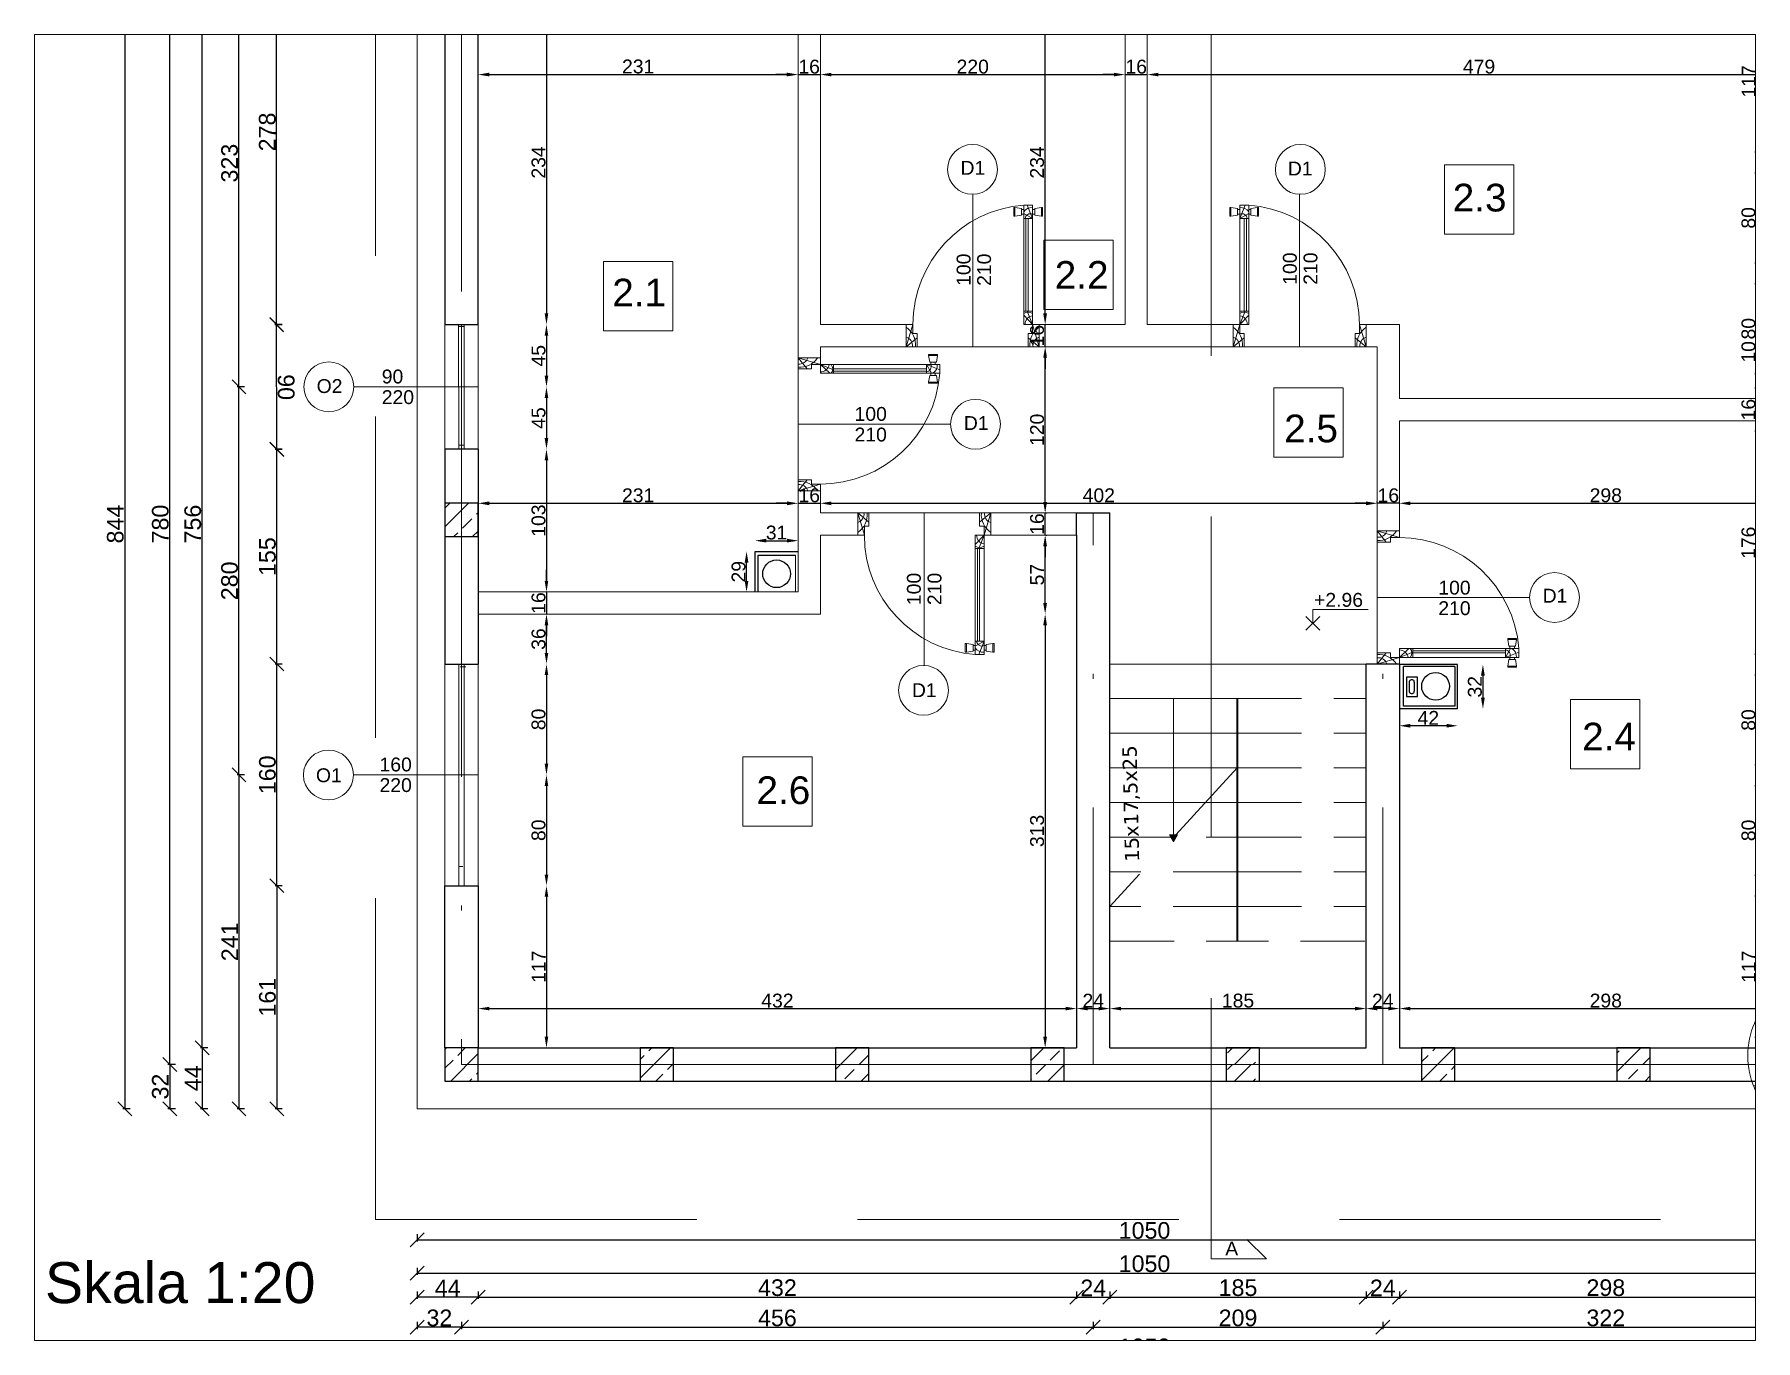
# Paper-space layout 'Układ1' of a CAD drawing. Header units: millimetres. Extents: x 26 to 231, y 20 to 176.
# The model-space entities are those that its viewports show. They can reach past a viewport. Long polylines and large blocks are cut down to what shows.
import ezdxf
from ezdxf.enums import TextEntityAlignment as Align

# ---------------------------------------------------------------- set-up
doc = ezdxf.new("R2010")
doc.units = ezdxf.units.MM
for name, pattern in [('ACAD_ISO02W100', [15, 12, -3]), ('DASHED2', [9.525, 6.35, -3.175]), ('KRESKAKROPKAX2', [50.8, 25.4, -12.7, 0, -12.7])]:
    doc.linetypes.add(name, pattern=pattern)
for name, color, linetype, lineweight in [('Detale', 1, 'Continuous', 30), ('osie', 7, 'KRESKAKROPKAX2', 13), ('SCHODY', 255, 'Continuous', 30), ('sciany', 7, 'Continuous', 18), ('stolarka', 255, 'Continuous', 13), ('Wewnetrzne', 7, 'Continuous', 13), ('wymiary', 201, 'Continuous', 13)]:
    doc.layers.add(name, color=color, linetype=linetype, lineweight=lineweight)
for name, color, linetype in [('Izolacja', 7, 'Continuous'), ('Przekrój', 7, 'Continuous'), ('Tabelka', 7, 'Continuous'), ('Wentylacka', 8, 'Continuous')]:
    doc.layers.add(name, color=color, linetype=linetype)
doc.styles.add('Opisowy', font='arial.ttf')
doc.styles.get("Standard").update_dxf_attribs({"font": 'arial.ttf'})
doc.dimstyles.new('ISO-25', dxfattribs={"dimtxt": 10, "dimasz": 8, "dimexe": 1.25, "dimexo": 0.625, "dimtad": 1, "dimdec": 0, "dimtxsty": 'Standard', "dimcen": 2.5, "dimadec": 0, "dimazin": 0, "dimtfac": 1, "dimtdec": 0, "dimtmove": 0, "dimatfit": 3, "dimfxl": 1, "dimarcsym": 0})
doc.dimstyles.new('wymiarowanie', dxfattribs={"dimtxt": 12, "dimasz": 10, "dimexe": 1.25, "dimexo": 0.625, "dimtad": 1, "dimdec": 0, "dimtxsty": 'Standard', "dimblk": 'OBLIQUE', "dimblk1": 'ARCHTICK', "dimblk2": 'OBLIQUE', "dimcen": 2.5, "dimadec": 0, "dimazin": 0, "dimtfac": 1, "dimtdec": 0, "dimtmove": 0, "dimatfit": 3, "dimldrblk": 'OBLIQUE', "dimfxl": 4, "dimfxlon": 1, "dimarcsym": 0})

psp = doc.layouts.new('Układ1')

msp = doc.modelspace()

# ---------------------------------------------------------------- texts
at = {"layer": 'Detale', "lineweight": 13}
msp.add_text('Skala 1:20', height=29.59, dxfattribs=at).set_placement((59, 55.5), align=Align.MIDDLE)
at = {"layer": 'Przekrój', "lineweight": 13}
msp.add_text('A', height=10, dxfattribs=at).set_placement((813.4, 74.5))
at = {"layer": 'SCHODY', "lineweight": 13, "insert": (739.2, 435.4), "char_height": 10.296, "width": 69.747, "attachment_point": 3, "rotation": 91.349, "style": 'Opisowy'}
msp.add_mtext('\\pxqc;{\\fVerdana|b0|i0|c238|p34;15x17,5x25}', dxfattribs=at)
at = {"layer": 'Wewnetrzne', "linetype": 'DASHED2', "lineweight": 13}
for s, p in [('2.3', (977.6, 828)), ('2.2', (690.3, 772.2)), ('2.1', (370.9, 759.5)), ('2.5', (855.9, 661.4)), ('2.4', (1071, 439)), ('2.6', (475, 400.3))]:
    msp.add_text(s, height=20, dxfattribs=at).set_placement(p)
at = {"layer": 'wymiary', "lineweight": 13}
for s, p in [('D1', (622.3, 854.5)), ('D1', (858.6, 854)), ('90', (204.5, 703.9)), ('O2', (157.5, 697)), ('220', (204.5, 689)), ('100', (545.8, 676.9)), ('210', (545.8, 662)), ('D1', (624.7, 670.3)), ('100', (967.2, 551.5)), ('+2.96', (877.5, 542.7)), ('210', (967.2, 536.7)), ('D1', (1042.5, 545.7)), ('D1', (587.2, 477.5)), ('O1', (157, 416.1)), ('160', (202.9, 423.9)), ('220', (202.9, 409))]:
    msp.add_text(s, height=10, dxfattribs=at).set_placement(p)
for s, p in [('100', (629.5, 774.3)), ('210', (644.3, 774.3)), ('100', (865, 775.1)), ('210', (879.9, 775.1)), ('100', (593.6, 543.9)), ('210', (608.5, 543.9))]:
    msp.add_text(s, height=10, rotation=90, dxfattribs=at).set_placement(p)

# ---------------------------------------------------------------- blocks, each defined once
blk = doc.blocks.new('D-01-600')
for p, q in [((-15, 588.5), (-15, 628.5)), ((-10, 628.5), (-15, 628.5)), ((20, 623.5), (-10, 628.5)), ((-10, 588.5), (-10, 628.5)), ((20, 593.5), (20, 623.5)), ((30, 638.5), (70, 638.5)), ((30, 578.5), (30, 638.5)), ((30, 578.5), (54.1, 638.5)), ((70, 578.5), (70, 638.5)), ((80, 623.5), (110, 628.5)), ((80, 593.5), (80, 623.5)), ((110, 588.5), (110, 628.5)), ((110, 628.5), (115, 628.5)), ((115, 588.5), (115, 628.5)), ((-10, 588.5), (-15, 588.5)), ((20, 593.5), (-10, 588.5)), ((30, 618.5), (20, 618.5)), ((30, 598.5), (20, 598.5)), ((30, 578.5), (70, 601)), ((30, 160), (30, 578.5)), ((30, 578.5), (70, 578.5)), ((50, 160), (50, 578.5)), ((60, 160), (60, 578.5)), ((70, 618.5), (80, 618.5)), ((70, 598.5), (80, 598.5)), ((70, 160), (70, 578.5)), ((80, 593.5), (110, 588.5)), ((110, 588.5), (115, 588.5)), ((30, 160), (70, 160)), ((30, 160), (30, 100)), ((30, 100), (54.1, 160)), ((70, 160), (70, 100)), ((30, 100), (0, 0)), ((30, 100), (70, 142.5)), ((30, 100), (70, 100)), ((570, 100), (600, 0)), ((0, 0), (50, 40.7)), ((600, 0), (550, 40.7))]:
    blk.add_line(p, q)
for points in [[(30, 60), (30, 100), (0, 100), (0, 0), (50, 0), (50, 60)], [(570, 60), (570, 100), (600, 100), (600, 0), (550, 0), (550, 60)]]:
    blk.add_lwpolyline(points, close=True)
for centre, radius, start, end in [((34.1, 585.9), 42, 31.3101, 95.62688), ((30, 100), 540, 0, 85.75198), ((39.4, 576), 24.2, 6.04182, 112.89369), ((50, 121.4), 34.3, 54.32716, 125.75666), ((-53.7, 7.7), 96.3, 355.39216, 56.0902), ((24.1, 100.8), 39.4, 358.8582, 81.3705), ((653.7, 7.7), 96.3, 123.9098, 184.60784), ((-12.7, 4.4), 41, 353.86117, 71.95721), ((612.7, 4.4), 41, 108.04279, 186.13883)]:
    blk.add_arc(centre, radius, start, end)
blk = doc.blocks.new('_Oblique')
at = {"color": 0, "linetype": 'ByBlock', "lineweight": -2}
blk.add_line((-0.5, -0.5), (0.5, 0.5), dxfattribs=at)
blk = doc.blocks.new('*D12')
at = {"layer": 'Defpoints', "color": 0, "transparency": 16777216}
for p in [(230.1, 1024.4), (19, 180.4), (230.1, 180.4)]:
    blk.add_point(p, dxfattribs=at)
at = {"layer": 'wymiary', "color": 0, "lineweight": -2, "transparency": 16777216}
for p, q in [((23, 1024.4), (17.7, 1024.4)), ((19, 1024.4), (19, 180.4)), ((23, 180.4), (17.7, 180.4))]:
    blk.add_line(p, q, dxfattribs=at)
at = {"layer": 'wymiary', "color": 0, "lineweight": -2, "transparency": 16777216, "xscale": 10, "yscale": 10, "zscale": 10}
for p, rotation in [((19, 1024.4), 90), ((19, 180.4), 270)]:
    blk.add_blockref('_Oblique', p, dxfattribs=dict(at, rotation=rotation))
at = {"layer": 'wymiary', "color": 0, "lineweight": 13, "transparency": 16777216, "insert": (12.2, 602.4), "char_height": 12, "attachment_point": 5, "rotation": 90}
blk.add_mtext('844', dxfattribs=at)
blk = doc.blocks.new('_ArchTick')
at = {"color": 0, "linetype": 'ByBlock', "const_width": 0.15}
blk.add_lwpolyline([(-0.5, -0.5), (0.5, 0.5)], dxfattribs=at)
blk = doc.blocks.new('*D13')
at = {"layer": 'Defpoints', "color": 0, "transparency": 16777216}
for p in [(262.1, 212.4), (51.5, 180.4), (262.1, 180.4)]:
    blk.add_point(p, dxfattribs=at)
at = {"layer": 'wymiary', "color": 0, "lineweight": -2, "transparency": 16777216}
for p, q in [((55.5, 212.4), (50.2, 212.4)), ((51.5, 212.4), (51.5, 180.4)), ((55.5, 180.4), (50.2, 180.4))]:
    blk.add_line(p, q, dxfattribs=at)
at = {"layer": 'wymiary', "color": 0, "lineweight": -2, "transparency": 16777216, "xscale": 10, "yscale": 10, "zscale": 10}
for p, rotation in [((51.5, 212.4), 90), ((51.5, 180.4), 270)]:
    blk.add_blockref('_Oblique', p, dxfattribs=dict(at, rotation=rotation))
at = {"layer": 'wymiary', "color": 0, "lineweight": 13, "transparency": 16777216, "insert": (44.7, 196.4), "char_height": 12, "attachment_point": 5, "rotation": 90}
blk.add_mtext('32', dxfattribs=at)
blk = doc.blocks.new('*D14')
at = {"layer": 'Defpoints', "color": 0, "transparency": 16777216}
for p in [(51.5, 992.4), (262.1, 992.4), (262.1, 212.4)]:
    blk.add_point(p, dxfattribs=at)
at = {"layer": 'wymiary', "color": 0, "lineweight": -2, "transparency": 16777216}
for p, q in [((55.5, 992.4), (50.2, 992.4)), ((51.5, 212.4), (51.5, 992.4)), ((55.5, 212.4), (50.2, 212.4))]:
    blk.add_line(p, q, dxfattribs=at)
at = {"layer": 'wymiary', "color": 0, "lineweight": -2, "transparency": 16777216, "xscale": 10, "yscale": 10, "zscale": 10}
for p, rotation in [((51.5, 992.4), 90), ((51.5, 212.4), 270)]:
    blk.add_blockref('_Oblique', p, dxfattribs=dict(at, rotation=rotation))
at = {"layer": 'wymiary', "color": 0, "lineweight": 13, "transparency": 16777216, "insert": (44.7, 602.4), "char_height": 12, "attachment_point": 5, "rotation": 90}
blk.add_mtext('780', dxfattribs=at)
blk = doc.blocks.new('*D16')
at = {"layer": 'Defpoints', "color": 0, "transparency": 16777216}
for p in [(274.1, 224.4), (74.9, 180.4), (274.1, 180.4)]:
    blk.add_point(p, dxfattribs=at)
at = {"layer": 'wymiary', "color": 0, "lineweight": -2, "transparency": 16777216}
for p, q in [((78.9, 224.4), (73.7, 224.4)), ((74.9, 224.4), (74.9, 180.4)), ((78.9, 180.4), (73.7, 180.4))]:
    blk.add_line(p, q, dxfattribs=at)
at = {"layer": 'wymiary', "color": 0, "lineweight": -2, "transparency": 16777216, "xscale": 10, "yscale": 10, "zscale": 10}
for p, rotation in [((74.9, 224.4), 90), ((74.9, 180.4), 270)]:
    blk.add_blockref('_Oblique', p, dxfattribs=dict(at, rotation=rotation))
at = {"layer": 'wymiary', "color": 0, "lineweight": 13, "transparency": 16777216, "insert": (68.3, 202.4), "char_height": 12, "attachment_point": 5, "rotation": 90}
blk.add_mtext('44', dxfattribs=at)
blk = doc.blocks.new('*D17')
at = {"layer": 'Defpoints', "color": 0, "transparency": 16777216}
for p in [(74.9, 980.4), (274.1, 980.4), (274.1, 224.4)]:
    blk.add_point(p, dxfattribs=at)
at = {"layer": 'wymiary', "color": 0, "lineweight": -2, "transparency": 16777216}
for p, q in [((78.9, 980.4), (73.7, 980.4)), ((74.9, 224.4), (74.9, 980.4)), ((78.9, 224.4), (73.7, 224.4))]:
    blk.add_line(p, q, dxfattribs=at)
at = {"layer": 'wymiary', "color": 0, "lineweight": -2, "transparency": 16777216, "xscale": 10, "yscale": 10, "zscale": 10}
for p, rotation in [((74.9, 980.4), 90), ((74.9, 224.4), 270)]:
    blk.add_blockref('_Oblique', p, dxfattribs=dict(at, rotation=rotation))
at = {"layer": 'wymiary', "color": 0, "lineweight": 13, "transparency": 16777216, "insert": (68.1, 602.4), "char_height": 12, "attachment_point": 5, "rotation": 90}
blk.add_mtext('756', dxfattribs=at)
blk = doc.blocks.new('*D19')
at = {"layer": 'Defpoints', "color": 0, "transparency": 16777216}
for p in [(274, 421.4), (101.4, 180.4), (274, 180.4)]:
    blk.add_point(p, dxfattribs=at)
at = {"layer": 'wymiary', "color": 0, "lineweight": -2, "transparency": 16777216}
for p, q in [((105.4, 421.4), (100.2, 421.4)), ((101.4, 421.4), (101.4, 180.4)), ((105.4, 180.4), (100.2, 180.4))]:
    blk.add_line(p, q, dxfattribs=at)
at = {"layer": 'wymiary', "color": 0, "lineweight": -2, "transparency": 16777216, "xscale": 10, "yscale": 10, "zscale": 10}
for p, rotation in [((101.4, 421.4), 90), ((101.4, 180.4), 270)]:
    blk.add_blockref('_Oblique', p, dxfattribs=dict(at, rotation=rotation))
at = {"layer": 'wymiary', "color": 0, "lineweight": 13, "transparency": 16777216, "insert": (94.8, 300.9), "char_height": 12, "attachment_point": 5, "rotation": 90}
blk.add_mtext('241', dxfattribs=at)
blk = doc.blocks.new('*D20')
at = {"layer": 'Defpoints', "color": 0, "transparency": 16777216}
for p in [(101.4, 701.4), (274, 701.4), (274, 421.4)]:
    blk.add_point(p, dxfattribs=at)
at = {"layer": 'wymiary', "color": 0, "lineweight": -2, "transparency": 16777216}
for p, q in [((105.4, 701.4), (100.2, 701.4)), ((101.4, 421.4), (101.4, 701.4)), ((105.4, 421.4), (100.2, 421.4))]:
    blk.add_line(p, q, dxfattribs=at)
at = {"layer": 'wymiary', "color": 0, "lineweight": -2, "transparency": 16777216, "xscale": 10, "yscale": 10, "zscale": 10}
for p, rotation in [((101.4, 701.4), 90), ((101.4, 421.4), 270)]:
    blk.add_blockref('_Oblique', p, dxfattribs=dict(at, rotation=rotation))
at = {"layer": 'wymiary', "color": 0, "lineweight": 13, "transparency": 16777216, "insert": (94.7, 561.4), "char_height": 12, "attachment_point": 5, "rotation": 90}
blk.add_mtext('280', dxfattribs=at)
blk = doc.blocks.new('*D21')
at = {"layer": 'Defpoints', "color": 0, "transparency": 16777216}
for p in [(101.4, 1024.4), (274, 1024.4), (274, 701.4)]:
    blk.add_point(p, dxfattribs=at)
at = {"layer": 'wymiary', "color": 0, "lineweight": -2, "transparency": 16777216}
for p, q in [((105.4, 1024.4), (100.2, 1024.4)), ((101.4, 701.4), (101.4, 1024.4)), ((105.4, 701.4), (100.2, 701.4))]:
    blk.add_line(p, q, dxfattribs=at)
at = {"layer": 'wymiary', "color": 0, "lineweight": -2, "transparency": 16777216, "xscale": 10, "yscale": 10, "zscale": 10}
for p, rotation in [((101.4, 1024.4), 90), ((101.4, 701.4), 270)]:
    blk.add_blockref('_Oblique', p, dxfattribs=dict(at, rotation=rotation))
at = {"layer": 'wymiary', "color": 0, "lineweight": 13, "transparency": 16777216, "insert": (94.7, 862.9), "char_height": 12, "attachment_point": 5, "rotation": 90}
blk.add_mtext('323', dxfattribs=at)
blk = doc.blocks.new('*D22')
at = {"layer": 'Defpoints', "color": 0, "transparency": 16777216}
for p in [(274, 341.4), (128.7, 180.4), (274, 180.4)]:
    blk.add_point(p, dxfattribs=at)
at = {"layer": 'wymiary', "color": 0, "lineweight": -2, "transparency": 16777216}
for p, q in [((132.7, 341.4), (127.5, 341.4)), ((128.7, 341.4), (128.7, 180.4)), ((132.7, 180.4), (127.5, 180.4))]:
    blk.add_line(p, q, dxfattribs=at)
at = {"layer": 'wymiary', "color": 0, "lineweight": -2, "transparency": 16777216, "xscale": 10, "yscale": 10, "zscale": 10}
for p, rotation in [((128.7, 341.4), 90), ((128.7, 180.4), 270)]:
    blk.add_blockref('_Oblique', p, dxfattribs=dict(at, rotation=rotation))
at = {"layer": 'wymiary', "color": 0, "lineweight": 13, "transparency": 16777216, "insert": (122, 260.9), "char_height": 12, "attachment_point": 5, "rotation": 90}
blk.add_mtext('161', dxfattribs=at)
blk = doc.blocks.new('*D23')
at = {"layer": 'Defpoints', "color": 0, "transparency": 16777216}
for p in [(128.7, 501.4), (274.1, 501.4), (274, 341.4)]:
    blk.add_point(p, dxfattribs=at)
at = {"layer": 'wymiary', "color": 0, "lineweight": -2, "transparency": 16777216}
for p, q in [((132.7, 501.4), (127.5, 501.4)), ((128.7, 341.4), (128.7, 501.4)), ((132.7, 341.4), (127.5, 341.4))]:
    blk.add_line(p, q, dxfattribs=at)
at = {"layer": 'wymiary', "color": 0, "lineweight": -2, "transparency": 16777216, "xscale": 10, "yscale": 10, "zscale": 10}
for p, rotation in [((128.7, 501.4), 90), ((128.7, 341.4), 270)]:
    blk.add_blockref('_Oblique', p, dxfattribs=dict(at, rotation=rotation))
at = {"layer": 'wymiary', "color": 0, "lineweight": 13, "transparency": 16777216, "insert": (122, 421.4), "char_height": 12, "attachment_point": 5, "rotation": 90}
blk.add_mtext('160', dxfattribs=at)
blk = doc.blocks.new('*D24')
at = {"layer": 'Defpoints', "color": 0, "transparency": 16777216}
for p in [(128.7, 656.4), (274.1, 656.4), (274.1, 501.4)]:
    blk.add_point(p, dxfattribs=at)
at = {"layer": 'wymiary', "color": 0, "lineweight": -2, "transparency": 16777216}
for p, q in [((132.7, 656.4), (127.5, 656.4)), ((128.7, 501.4), (128.7, 656.4)), ((132.7, 501.4), (127.5, 501.4))]:
    blk.add_line(p, q, dxfattribs=at)
at = {"layer": 'wymiary', "color": 0, "lineweight": -2, "transparency": 16777216, "xscale": 10, "yscale": 10, "zscale": 10}
for p, rotation in [((128.7, 656.4), 90), ((128.7, 501.4), 270)]:
    blk.add_blockref('_Oblique', p, dxfattribs=dict(at, rotation=rotation))
at = {"layer": 'wymiary', "color": 0, "lineweight": 13, "transparency": 16777216, "insert": (122, 578.9), "char_height": 12, "attachment_point": 5, "rotation": 90}
blk.add_mtext('155', dxfattribs=at)
blk = doc.blocks.new('*D25')
at = {"layer": 'Defpoints', "color": 0, "transparency": 16777216}
for p in [(128.6, 746.2), (274, 746.4), (274.1, 656.4)]:
    blk.add_point(p, dxfattribs=at)
at = {"layer": 'wymiary', "color": 0, "lineweight": -2, "transparency": 16777216}
for p, q in [((132.6, 746.2), (127.4, 746.2)), ((128.7, 656.2), (128.6, 746.2)), ((132.7, 656.2), (127.5, 656.2))]:
    blk.add_line(p, q, dxfattribs=at)
at = {"layer": 'wymiary', "color": 0, "lineweight": -2, "transparency": 16777216, "xscale": 10, "yscale": 10, "zscale": 10}
for p, rotation in [((128.6, 746.2), 90.07435450193408), ((128.7, 656.2), 270.0743545019341)]:
    blk.add_blockref('_Oblique', p, dxfattribs=dict(at, rotation=rotation))
at = {"layer": 'wymiary', "color": 0, "lineweight": 13, "transparency": 16777216, "insert": (135.4, 701.2), "char_height": 12, "attachment_point": 5, "rotation": 270.0744}
blk.add_mtext('90', dxfattribs=at)
blk = doc.blocks.new('*D26')
at = {"layer": 'Defpoints', "color": 0, "transparency": 16777216}
for p in [(128.6, 1024.4), (274, 1024.4), (274, 746.4)]:
    blk.add_point(p, dxfattribs=at)
at = {"layer": 'wymiary', "color": 0, "lineweight": -2, "transparency": 16777216}
for p, q in [((132.6, 1024.4), (127.4, 1024.4)), ((128.6, 746.4), (128.6, 1024.4)), ((132.6, 746.4), (127.4, 746.4))]:
    blk.add_line(p, q, dxfattribs=at)
at = {"layer": 'wymiary', "color": 0, "lineweight": -2, "transparency": 16777216, "xscale": 10, "yscale": 10, "zscale": 10}
for p, rotation in [((128.6, 1024.4), 90), ((128.6, 746.4), 270)]:
    blk.add_blockref('_Oblique', p, dxfattribs=dict(at, rotation=rotation))
at = {"layer": 'wymiary', "color": 0, "lineweight": 13, "transparency": 16777216, "insert": (121.9, 885.4), "char_height": 12, "attachment_point": 5, "rotation": 90}
blk.add_mtext('278', dxfattribs=at)
blk = doc.blocks.new('*D27')
at = {"layer": 'Defpoints', "color": 0, "transparency": 16777216}
for p in [(230.1, 180.4), (1280.1, 180.4), (1280.1, 1.7)]:
    blk.add_point(p, dxfattribs=at)
at = {"layer": 'wymiary', "color": 0, "lineweight": -2, "transparency": 16777216}
for p, q in [((230.1, 5.7), (230.1, 0.5)), ((230.1, 1.7), (1280.1, 1.7)), ((1280.1, 5.7), (1280.1, 0.5))]:
    blk.add_line(p, q, dxfattribs=at)
at = {"layer": 'wymiary', "color": 0, "lineweight": -2, "transparency": 16777216, "xscale": 10, "yscale": 10, "zscale": 10, "rotation": 180}
blk.add_blockref('_Oblique', (230.1, 1.7), dxfattribs=at)
at = {"layer": 'wymiary', "color": 0, "lineweight": -2, "transparency": 16777216, "xscale": 10, "yscale": 10, "zscale": 10}
blk.add_blockref('_Oblique', (1280.1, 1.7), dxfattribs=at)
at = {"layer": 'wymiary', "color": 0, "lineweight": 13, "transparency": 16777216, "insert": (755.1, 8.5), "char_height": 12, "attachment_point": 5}
blk.add_mtext('1050', dxfattribs=at)
blk = doc.blocks.new('*D28')
at = {"layer": 'Defpoints', "color": 0, "transparency": 16777216}
for p in [(230.1, 212.4), (262.1, 212.4), (230.1, 22.7)]:
    blk.add_point(p, dxfattribs=at)
at = {"layer": 'wymiary', "color": 0, "lineweight": -2, "transparency": 16777216}
for p, q in [((230.1, 26.7), (230.1, 21.4)), ((262.1, 26.7), (262.1, 21.4)), ((262.1, 22.7), (230.1, 22.7))]:
    blk.add_line(p, q, dxfattribs=at)
at = {"layer": 'wymiary', "color": 0, "lineweight": -2, "transparency": 16777216, "xscale": 10, "yscale": 10, "zscale": 10, "rotation": 180}
blk.add_blockref('_Oblique', (230.1, 22.7), dxfattribs=at)
at = {"layer": 'wymiary', "color": 0, "lineweight": -2, "transparency": 16777216, "xscale": 10, "yscale": 10, "zscale": 10}
blk.add_blockref('_Oblique', (262.1, 22.7), dxfattribs=at)
at = {"layer": 'wymiary', "color": 0, "transparency": 16777216, "insert": (246.1, 29.4), "char_height": 12, "attachment_point": 5}
blk.add_mtext('32', dxfattribs=at)
blk = doc.blocks.new('*D29')
at = {"layer": 'Defpoints', "color": 0, "transparency": 16777216}
for p in [(262.1, 212.4), (718.1, 212.4), (718.1, 22.7)]:
    blk.add_point(p, dxfattribs=at)
at = {"layer": 'wymiary', "color": 0, "lineweight": -2, "transparency": 16777216}
for p, q in [((262.1, 26.7), (262.1, 21.4)), ((718.1, 26.7), (718.1, 21.4)), ((262.1, 22.7), (718.1, 22.7))]:
    blk.add_line(p, q, dxfattribs=at)
at = {"layer": 'wymiary', "color": 0, "lineweight": -2, "transparency": 16777216, "xscale": 10, "yscale": 10, "zscale": 10, "rotation": 180}
blk.add_blockref('_Oblique', (262.1, 22.7), dxfattribs=at)
at = {"layer": 'wymiary', "color": 0, "lineweight": -2, "transparency": 16777216, "xscale": 10, "yscale": 10, "zscale": 10}
blk.add_blockref('_Oblique', (718.1, 22.7), dxfattribs=at)
at = {"layer": 'wymiary', "color": 0, "lineweight": 13, "transparency": 16777216, "insert": (490.1, 29.4), "char_height": 12, "attachment_point": 5}
blk.add_mtext('456', dxfattribs=at)
blk = doc.blocks.new('*D30')
at = {"layer": 'Defpoints', "color": 0, "transparency": 16777216}
for p in [(718.1, 212.4), (927.1, 212.4), (927.1, 22.7)]:
    blk.add_point(p, dxfattribs=at)
at = {"layer": 'wymiary', "color": 0, "lineweight": -2, "transparency": 16777216}
for p, q in [((718.1, 26.7), (718.1, 21.4)), ((927.1, 26.7), (927.1, 21.4)), ((718.1, 22.7), (927.1, 22.7))]:
    blk.add_line(p, q, dxfattribs=at)
at = {"layer": 'wymiary', "color": 0, "lineweight": -2, "transparency": 16777216, "xscale": 10, "yscale": 10, "zscale": 10, "rotation": 180}
blk.add_blockref('_Oblique', (718.1, 22.7), dxfattribs=at)
at = {"layer": 'wymiary', "color": 0, "lineweight": -2, "transparency": 16777216, "xscale": 10, "yscale": 10, "zscale": 10}
blk.add_blockref('_Oblique', (927.1, 22.7), dxfattribs=at)
at = {"layer": 'wymiary', "color": 0, "lineweight": 13, "transparency": 16777216, "insert": (822.6, 29.4), "char_height": 12, "attachment_point": 5}
blk.add_mtext('209', dxfattribs=at)
blk = doc.blocks.new('*D31')
at = {"layer": 'Defpoints', "color": 0, "transparency": 16777216}
for p in [(927.1, 212.4), (1249.1, 212.4), (1249.1, 22.7)]:
    blk.add_point(p, dxfattribs=at)
at = {"layer": 'wymiary', "color": 0, "lineweight": -2, "transparency": 16777216}
for p, q in [((927.1, 26.7), (927.1, 21.4)), ((1249.1, 26.7), (1249.1, 21.4)), ((927.1, 22.7), (1249.1, 22.7))]:
    blk.add_line(p, q, dxfattribs=at)
at = {"layer": 'wymiary', "color": 0, "lineweight": -2, "transparency": 16777216, "xscale": 10, "yscale": 10, "zscale": 10, "rotation": 180}
blk.add_blockref('_Oblique', (927.1, 22.7), dxfattribs=at)
at = {"layer": 'wymiary', "color": 0, "lineweight": -2, "transparency": 16777216, "xscale": 10, "yscale": 10, "zscale": 10}
blk.add_blockref('_Oblique', (1249.1, 22.7), dxfattribs=at)
at = {"layer": 'wymiary', "color": 0, "lineweight": 13, "transparency": 16777216, "insert": (1088.1, 29.4), "char_height": 12, "attachment_point": 5}
blk.add_mtext('322', dxfattribs=at)
blk = doc.blocks.new('*D33')
at = {"layer": 'Defpoints', "color": 0, "transparency": 16777216}
for p in [(230.1, 224.4), (274.1, 224.4), (230.1, 44.4)]:
    blk.add_point(p, dxfattribs=at)
at = {"layer": 'wymiary', "color": 0, "lineweight": -2, "transparency": 16777216}
for p, q in [((230.1, 48.4), (230.1, 43.2)), ((274.1, 44.4), (230.1, 44.4)), ((274.1, 48.4), (274.1, 43.2))]:
    blk.add_line(p, q, dxfattribs=at)
at = {"layer": 'wymiary', "color": 0, "lineweight": -2, "transparency": 16777216, "xscale": 10, "yscale": 10, "zscale": 10, "rotation": 180}
blk.add_blockref('_Oblique', (230.1, 44.4), dxfattribs=at)
at = {"layer": 'wymiary', "color": 0, "lineweight": -2, "transparency": 16777216, "xscale": 10, "yscale": 10, "zscale": 10}
blk.add_blockref('_Oblique', (274.1, 44.4), dxfattribs=at)
at = {"layer": 'wymiary', "color": 0, "transparency": 16777216, "insert": (252.1, 51), "char_height": 12, "attachment_point": 5}
blk.add_mtext('44', dxfattribs=at)
blk = doc.blocks.new('*D34')
at = {"layer": 'Defpoints', "color": 0, "transparency": 16777216}
for p in [(274.1, 224.4), (706.1, 224.4), (706.1, 44.4)]:
    blk.add_point(p, dxfattribs=at)
at = {"layer": 'wymiary', "color": 0, "lineweight": -2, "transparency": 16777216}
for p, q in [((274.1, 48.4), (274.1, 43.2)), ((274.1, 44.4), (706.1, 44.4)), ((706.1, 48.4), (706.1, 43.2))]:
    blk.add_line(p, q, dxfattribs=at)
at = {"layer": 'wymiary', "color": 0, "lineweight": -2, "transparency": 16777216, "xscale": 10, "yscale": 10, "zscale": 10, "rotation": 180}
blk.add_blockref('_Oblique', (274.1, 44.4), dxfattribs=at)
at = {"layer": 'wymiary', "color": 0, "lineweight": -2, "transparency": 16777216, "xscale": 10, "yscale": 10, "zscale": 10}
blk.add_blockref('_Oblique', (706.1, 44.4), dxfattribs=at)
at = {"layer": 'wymiary', "color": 0, "lineweight": 13, "transparency": 16777216, "insert": (490.1, 51.2), "char_height": 12, "attachment_point": 5}
blk.add_mtext('432', dxfattribs=at)
blk = doc.blocks.new('*D35')
at = {"layer": 'Defpoints', "color": 0, "transparency": 16777216}
for p in [(706.1, 224.4), (730.1, 224.4), (730.1, 44.4)]:
    blk.add_point(p, dxfattribs=at)
at = {"layer": 'wymiary', "color": 0, "lineweight": -2, "transparency": 16777216}
for p, q in [((706.1, 48.4), (706.1, 43.2)), ((706.1, 44.4), (730.1, 44.4)), ((730.1, 48.4), (730.1, 43.2))]:
    blk.add_line(p, q, dxfattribs=at)
at = {"layer": 'wymiary', "color": 0, "lineweight": -2, "transparency": 16777216, "xscale": 10, "yscale": 10, "zscale": 10, "rotation": 180}
blk.add_blockref('_Oblique', (706.1, 44.4), dxfattribs=at)
at = {"layer": 'wymiary', "color": 0, "lineweight": -2, "transparency": 16777216, "xscale": 10, "yscale": 10, "zscale": 10}
blk.add_blockref('_Oblique', (730.1, 44.4), dxfattribs=at)
at = {"layer": 'wymiary', "color": 0, "lineweight": 13, "transparency": 16777216, "insert": (718.1, 51.1), "char_height": 12, "attachment_point": 5}
blk.add_mtext('24', dxfattribs=at)
blk = doc.blocks.new('*D36')
at = {"layer": 'Defpoints', "color": 0, "transparency": 16777216}
for p in [(730.1, 224.4), (915.1, 224.4), (915.1, 44.4)]:
    blk.add_point(p, dxfattribs=at)
at = {"layer": 'wymiary', "color": 0, "lineweight": -2, "transparency": 16777216}
for p, q in [((730.1, 48.4), (730.1, 43.2)), ((730.1, 44.4), (915.1, 44.4)), ((915.1, 48.4), (915.1, 43.2))]:
    blk.add_line(p, q, dxfattribs=at)
at = {"layer": 'wymiary', "color": 0, "lineweight": -2, "transparency": 16777216, "xscale": 10, "yscale": 10, "zscale": 10, "rotation": 180}
blk.add_blockref('_Oblique', (730.1, 44.4), dxfattribs=at)
at = {"layer": 'wymiary', "color": 0, "lineweight": -2, "transparency": 16777216, "xscale": 10, "yscale": 10, "zscale": 10}
blk.add_blockref('_Oblique', (915.1, 44.4), dxfattribs=at)
at = {"layer": 'wymiary', "color": 0, "lineweight": 13, "transparency": 16777216, "insert": (822.6, 51.2), "char_height": 12, "attachment_point": 5}
blk.add_mtext('185', dxfattribs=at)
blk = doc.blocks.new('*D37')
at = {"layer": 'Defpoints', "color": 0, "transparency": 16777216}
for p in [(915.1, 224.4), (939.1, 224.4), (939.1, 44.4)]:
    blk.add_point(p, dxfattribs=at)
at = {"layer": 'wymiary', "color": 0, "lineweight": -2, "transparency": 16777216}
for p, q in [((915.1, 48.4), (915.1, 43.2)), ((915.1, 44.4), (939.1, 44.4)), ((939.1, 48.4), (939.1, 43.2))]:
    blk.add_line(p, q, dxfattribs=at)
at = {"layer": 'wymiary', "color": 0, "lineweight": -2, "transparency": 16777216, "xscale": 10, "yscale": 10, "zscale": 10, "rotation": 180}
blk.add_blockref('_Oblique', (915.1, 44.4), dxfattribs=at)
at = {"layer": 'wymiary', "color": 0, "lineweight": -2, "transparency": 16777216, "xscale": 10, "yscale": 10, "zscale": 10}
blk.add_blockref('_Oblique', (939.1, 44.4), dxfattribs=at)
at = {"layer": 'wymiary', "color": 0, "lineweight": 13, "transparency": 16777216, "insert": (927.1, 51.1), "char_height": 12, "attachment_point": 5}
blk.add_mtext('24', dxfattribs=at)
blk = doc.blocks.new('*D38')
at = {"layer": 'Defpoints', "color": 0, "transparency": 16777216}
for p in [(939.1, 224.4), (1237.1, 224.4), (1237.1, 44.4)]:
    blk.add_point(p, dxfattribs=at)
at = {"layer": 'wymiary', "color": 0, "lineweight": -2, "transparency": 16777216}
for p, q in [((939.1, 48.4), (939.1, 43.2)), ((939.1, 44.4), (1237.1, 44.4)), ((1237.1, 48.4), (1237.1, 43.2))]:
    blk.add_line(p, q, dxfattribs=at)
at = {"layer": 'wymiary', "color": 0, "lineweight": -2, "transparency": 16777216, "xscale": 10, "yscale": 10, "zscale": 10, "rotation": 180}
blk.add_blockref('_Oblique', (939.1, 44.4), dxfattribs=at)
at = {"layer": 'wymiary', "color": 0, "lineweight": -2, "transparency": 16777216, "xscale": 10, "yscale": 10, "zscale": 10}
blk.add_blockref('_Oblique', (1237.1, 44.4), dxfattribs=at)
at = {"layer": 'wymiary', "color": 0, "lineweight": 13, "transparency": 16777216, "insert": (1088.1, 51.2), "char_height": 12, "attachment_point": 5}
blk.add_mtext('298', dxfattribs=at)
blk = doc.blocks.new('*D40')
at = {"layer": 'Defpoints', "color": 0, "transparency": 16777216}
for p in [(230.1, 180.4), (1280.1, 180.4), (1280.1, 61.7)]:
    blk.add_point(p, dxfattribs=at)
at = {"layer": 'wymiary', "color": 0, "lineweight": -2, "transparency": 16777216}
for p, q in [((230.1, 65.7), (230.1, 60.5)), ((1280.1, 65.7), (1280.1, 60.5)), ((230.1, 61.7), (1280.1, 61.7))]:
    blk.add_line(p, q, dxfattribs=at)
at = {"layer": 'wymiary', "color": 0, "lineweight": -2, "transparency": 16777216, "xscale": 10, "yscale": 10, "zscale": 10, "rotation": 180}
blk.add_blockref('_Oblique', (230.1, 61.7), dxfattribs=at)
at = {"layer": 'wymiary', "color": 0, "lineweight": -2, "transparency": 16777216, "xscale": 10, "yscale": 10, "zscale": 10}
blk.add_blockref('_Oblique', (1280.1, 61.7), dxfattribs=at)
at = {"layer": 'wymiary', "color": 0, "lineweight": 13, "transparency": 16777216, "insert": (755.1, 68.5), "char_height": 12, "attachment_point": 5}
blk.add_mtext('1050', dxfattribs=at)
blk = doc.blocks.new('*D41')
at = {"layer": 'Defpoints', "color": 0, "transparency": 16777216}
for p in [(230.1, 180.4), (1280.1, 180.4), (1280.1, 85.8)]:
    blk.add_point(p, dxfattribs=at)
at = {"layer": 'wymiary', "color": 0, "lineweight": -2, "transparency": 16777216}
for p, q in [((230.1, 89.8), (230.1, 84.5)), ((1280.1, 89.8), (1280.1, 84.5)), ((230.1, 85.8), (1280.1, 85.8))]:
    blk.add_line(p, q, dxfattribs=at)
at = {"layer": 'wymiary', "color": 0, "lineweight": -2, "transparency": 16777216, "xscale": 10, "yscale": 10, "zscale": 10, "rotation": 180}
blk.add_blockref('_Oblique', (230.1, 85.8), dxfattribs=at)
at = {"layer": 'wymiary', "color": 0, "lineweight": -2, "transparency": 16777216, "xscale": 10, "yscale": 10, "zscale": 10}
blk.add_blockref('_Oblique', (1280.1, 85.8), dxfattribs=at)
at = {"layer": 'wymiary', "color": 0, "lineweight": 13, "transparency": 16777216, "insert": (755.1, 92.5), "char_height": 12, "attachment_point": 5}
blk.add_mtext('1050', dxfattribs=at)
blk = doc.blocks.new('*D67')
at = {"layer": 'Defpoints', "color": 0, "transparency": 16777216}
for p in [(274.1, 980.4), (505.1, 980.4), (505.1, 926.8)]:
    blk.add_point(p, dxfattribs=at)
at = {"layer": 'wymiary', "color": 0, "lineweight": -2, "transparency": 16777216}
blk.add_line((282.1, 926.8), (497.1, 926.8), dxfattribs=at)
at = {"layer": 'wymiary', "color": 0, "transparency": 16777216}
for points in [[(282.1, 928.2), (282.1, 925.5), (274.1, 926.8)], [(497.1, 928.2), (497.1, 925.5), (505.1, 926.8)]]:
    blk.add_solid(points, dxfattribs=at)
at = {"layer": 'wymiary', "color": 0, "lineweight": 13, "transparency": 16777216, "insert": (389.6, 932.6), "char_height": 10, "attachment_point": 5}
blk.add_mtext('231', dxfattribs=at)
blk = doc.blocks.new('*D68')
at = {"layer": 'Defpoints', "color": 0, "transparency": 16777216}
for p in [(504.9, 926.8), (521.1, 926.8), (521.1, 925.6)]:
    blk.add_point(p, dxfattribs=at)
at = {"layer": 'wymiary', "color": 0, "lineweight": -2, "transparency": 16777216}
for p, q in [((496.9, 926.8), (488.9, 926.8)), ((504.9, 926.8), (521.1, 926.8)), ((529.1, 926.8), (537.1, 926.8))]:
    blk.add_line(p, q, dxfattribs=at)
at = {"layer": 'wymiary', "color": 0, "transparency": 16777216}
for points in [[(496.9, 928.1), (496.9, 925.5), (504.9, 926.8)], [(529.1, 928.1), (529.1, 925.5), (521.1, 926.8)]]:
    blk.add_solid(points, dxfattribs=at)
at = {"layer": 'wymiary', "color": 0, "lineweight": 13, "transparency": 16777216, "insert": (513, 932.5), "char_height": 10, "attachment_point": 5}
blk.add_mtext('16', dxfattribs=at)
blk = doc.blocks.new('*D69')
at = {"layer": 'Defpoints', "color": 0, "transparency": 16777216}
for p in [(521.1, 926.8), (741.1, 926.8), (741.1, 926.8)]:
    blk.add_point(p, dxfattribs=at)
at = {"layer": 'wymiary', "color": 0, "lineweight": -2, "transparency": 16777216}
blk.add_line((529.1, 926.8), (733.1, 926.8), dxfattribs=at)
at = {"layer": 'wymiary', "color": 0, "transparency": 16777216}
for points in [[(529.1, 928.1), (529.1, 925.5), (521.1, 926.8)], [(733.1, 928.1), (733.1, 925.5), (741.1, 926.8)]]:
    blk.add_solid(points, dxfattribs=at)
at = {"layer": 'wymiary', "color": 0, "lineweight": 13, "transparency": 16777216, "insert": (631.1, 932.5), "char_height": 10, "attachment_point": 5}
blk.add_mtext('220', dxfattribs=at)
blk = doc.blocks.new('*D70')
at = {"layer": 'Defpoints', "color": 0, "transparency": 16777216}
for p in [(741.1, 926.8), (757.1, 926.8), (757.1, 926.8)]:
    blk.add_point(p, dxfattribs=at)
at = {"layer": 'wymiary', "color": 0, "lineweight": -2, "transparency": 16777216}
for p, q in [((733.1, 926.8), (725.1, 926.8)), ((741.1, 926.8), (757.1, 926.8)), ((765.1, 926.8), (773.1, 926.8))]:
    blk.add_line(p, q, dxfattribs=at)
at = {"layer": 'wymiary', "color": 0, "transparency": 16777216}
for points in [[(733.1, 928.1), (733.1, 925.5), (741.1, 926.8)], [(765.1, 928.1), (765.1, 925.5), (757.1, 926.8)]]:
    blk.add_solid(points, dxfattribs=at)
at = {"layer": 'wymiary', "color": 0, "lineweight": 13, "transparency": 16777216, "insert": (749.1, 932.5), "char_height": 10, "attachment_point": 5}
blk.add_mtext('16', dxfattribs=at)
blk = doc.blocks.new('*D71')
at = {"layer": 'Defpoints', "color": 0, "transparency": 16777216}
for p in [(757.1, 926.8), (1236.1, 926.8), (1236.1, 926.8)]:
    blk.add_point(p, dxfattribs=at)
at = {"layer": 'wymiary', "color": 0, "lineweight": -2, "transparency": 16777216}
blk.add_line((765.1, 926.8), (1228.1, 926.8), dxfattribs=at)
at = {"layer": 'wymiary', "color": 0, "transparency": 16777216}
for points in [[(765.1, 928.1), (765.1, 925.5), (757.1, 926.8)], [(1228.1, 928.1), (1228.1, 925.5), (1236.1, 926.8)]]:
    blk.add_solid(points, dxfattribs=at)
at = {"layer": 'wymiary', "color": 0, "lineweight": 13, "transparency": 16777216, "insert": (996.6, 932.5), "char_height": 10, "attachment_point": 5}
blk.add_mtext('479', dxfattribs=at)
blk = doc.blocks.new('*D72')
at = {"layer": 'Defpoints', "color": 0, "transparency": 16777216}
for p in [(274.1, 980.4), (274.1, 746.4), (323.4, 746.4)]:
    blk.add_point(p, dxfattribs=at)
at = {"layer": 'wymiary', "color": 0, "lineweight": -2, "transparency": 16777216}
blk.add_line((323.4, 972.4), (323.4, 754.4), dxfattribs=at)
at = {"layer": 'wymiary', "color": 0, "transparency": 16777216}
for points in [[(322.1, 972.4), (324.7, 972.4), (323.4, 980.4)], [(322.1, 754.4), (324.7, 754.4), (323.4, 746.4)]]:
    blk.add_solid(points, dxfattribs=at)
at = {"layer": 'wymiary', "color": 0, "lineweight": 13, "transparency": 16777216, "insert": (317.7, 863.4), "char_height": 10, "attachment_point": 5, "rotation": 90}
blk.add_mtext('234', dxfattribs=at)
blk = doc.blocks.new('*D73')
at = {"layer": 'Defpoints', "color": 0, "transparency": 16777216}
for p in [(274, 746.4), (274, 701.4), (323.4, 701.4)]:
    blk.add_point(p, dxfattribs=at)
at = {"layer": 'wymiary', "color": 0, "lineweight": -2, "transparency": 16777216}
blk.add_line((323.4, 738.4), (323.4, 709.4), dxfattribs=at)
at = {"layer": 'wymiary', "color": 0, "transparency": 16777216}
for points in [[(322.1, 738.4), (324.7, 738.4), (323.4, 746.4)], [(322.1, 709.4), (324.7, 709.4), (323.4, 701.4)]]:
    blk.add_solid(points, dxfattribs=at)
at = {"layer": 'wymiary', "color": 0, "lineweight": 13, "transparency": 16777216, "insert": (317.7, 723.9), "char_height": 10, "attachment_point": 5, "rotation": 90}
blk.add_mtext('45', dxfattribs=at)
blk = doc.blocks.new('*D74')
at = {"layer": 'Defpoints', "color": 0, "transparency": 16777216}
for p in [(274, 701.4), (274, 656.4), (323.4, 656.4)]:
    blk.add_point(p, dxfattribs=at)
at = {"layer": 'wymiary', "color": 0, "lineweight": -2, "transparency": 16777216}
blk.add_line((323.4, 693.4), (323.4, 664.4), dxfattribs=at)
at = {"layer": 'wymiary', "color": 0, "transparency": 16777216}
for points in [[(322.1, 693.4), (324.7, 693.4), (323.4, 701.4)], [(322.1, 664.4), (324.7, 664.4), (323.4, 656.4)]]:
    blk.add_solid(points, dxfattribs=at)
at = {"layer": 'wymiary', "color": 0, "lineweight": 13, "transparency": 16777216, "insert": (317.7, 678.9), "char_height": 10, "attachment_point": 5, "rotation": 90}
blk.add_mtext('45', dxfattribs=at)
blk = doc.blocks.new('*D75')
at = {"layer": 'Defpoints', "color": 0, "transparency": 16777216}
for p in [(323.4, 656.4), (323.4, 553.4), (323.4, 553.4)]:
    blk.add_point(p, dxfattribs=at)
at = {"layer": 'wymiary', "color": 0, "lineweight": -2, "transparency": 16777216}
blk.add_line((323.4, 648.4), (323.4, 561.4), dxfattribs=at)
at = {"layer": 'wymiary', "color": 0, "transparency": 16777216}
for points in [[(322.1, 648.4), (324.7, 648.4), (323.4, 656.4)], [(322.1, 561.4), (324.7, 561.4), (323.4, 553.4)]]:
    blk.add_solid(points, dxfattribs=at)
at = {"layer": 'wymiary', "color": 0, "lineweight": 13, "transparency": 16777216, "insert": (317.7, 604.9), "char_height": 10, "attachment_point": 5, "rotation": 90}
blk.add_mtext('103', dxfattribs=at)
blk = doc.blocks.new('*D76')
at = {"layer": 'Defpoints', "color": 0, "transparency": 16777216}
for p in [(323.4, 553.4), (323.4, 537.4), (323.4, 537.4)]:
    blk.add_point(p, dxfattribs=at)
at = {"layer": 'wymiary', "color": 0, "lineweight": -2, "transparency": 16777216}
for p, q in [((323.4, 561.4), (323.4, 569.4)), ((323.4, 553.4), (323.4, 537.4)), ((323.4, 529.4), (323.4, 521.4))]:
    blk.add_line(p, q, dxfattribs=at)
at = {"layer": 'wymiary', "color": 0, "transparency": 16777216}
for points in [[(322.1, 561.4), (324.7, 561.4), (323.4, 553.4)], [(322.1, 529.4), (324.7, 529.4), (323.4, 537.4)]]:
    blk.add_solid(points, dxfattribs=at)
at = {"layer": 'wymiary', "color": 0, "lineweight": 13, "transparency": 16777216, "insert": (317.7, 545.4), "char_height": 10, "attachment_point": 5, "rotation": 90}
blk.add_mtext('16', dxfattribs=at)
blk = doc.blocks.new('*D77')
at = {"layer": 'Defpoints', "color": 0, "transparency": 16777216}
for p in [(706.1, 252.7), (274.1, 224.4), (706.1, 224.4)]:
    blk.add_point(p, dxfattribs=at)
at = {"layer": 'wymiary', "color": 0, "lineweight": -2, "transparency": 16777216}
blk.add_line((282.1, 252.7), (698.1, 252.7), dxfattribs=at)
at = {"layer": 'wymiary', "color": 0, "transparency": 16777216}
for points in [[(282.1, 254), (282.1, 251.4), (274.1, 252.7)], [(698.1, 254), (698.1, 251.4), (706.1, 252.7)]]:
    blk.add_solid(points, dxfattribs=at)
at = {"layer": 'wymiary', "color": 0, "lineweight": 13, "transparency": 16777216, "insert": (490.1, 258.4), "char_height": 10, "attachment_point": 5}
blk.add_mtext('432', dxfattribs=at)
blk = doc.blocks.new('*D78')
at = {"layer": 'Defpoints', "color": 0, "transparency": 16777216}
for p in [(706.1, 252.7), (730.1, 252.7), (730.1, 252.7)]:
    blk.add_point(p, dxfattribs=at)
at = {"layer": 'wymiary', "color": 0, "lineweight": -2, "transparency": 16777216}
blk.add_line((714.1, 252.7), (722.1, 252.7), dxfattribs=at)
at = {"layer": 'wymiary', "color": 0, "transparency": 16777216}
for points in [[(714.1, 254), (714.1, 251.4), (706.1, 252.7)], [(722.1, 254), (722.1, 251.4), (730.1, 252.7)]]:
    blk.add_solid(points, dxfattribs=at)
at = {"layer": 'wymiary', "color": 0, "lineweight": 13, "transparency": 16777216, "insert": (718.1, 258.4), "char_height": 10, "attachment_point": 5}
blk.add_mtext('24', dxfattribs=at)
blk = doc.blocks.new('*D79')
at = {"layer": 'Defpoints', "color": 0, "transparency": 16777216}
for p in [(730.1, 252.7), (915.1, 252.7), (915.1, 252.7)]:
    blk.add_point(p, dxfattribs=at)
at = {"layer": 'wymiary', "color": 0, "lineweight": -2, "transparency": 16777216}
blk.add_line((738.1, 252.7), (907.1, 252.7), dxfattribs=at)
at = {"layer": 'wymiary', "color": 0, "transparency": 16777216}
for points in [[(738.1, 254), (738.1, 251.4), (730.1, 252.7)], [(907.1, 254), (907.1, 251.4), (915.1, 252.7)]]:
    blk.add_solid(points, dxfattribs=at)
at = {"layer": 'wymiary', "color": 0, "lineweight": 13, "transparency": 16777216, "insert": (822.6, 258.4), "char_height": 10, "attachment_point": 5}
blk.add_mtext('185', dxfattribs=at)
blk = doc.blocks.new('*D80')
at = {"layer": 'Defpoints', "color": 0, "transparency": 16777216}
for p in [(915.1, 252.7), (915.1, 252.7), (939.1, 252.7)]:
    blk.add_point(p, dxfattribs=at)
at = {"layer": 'wymiary', "color": 0, "lineweight": -2, "transparency": 16777216}
blk.add_line((931.1, 252.7), (923.1, 252.7), dxfattribs=at)
at = {"layer": 'wymiary', "color": 0, "transparency": 16777216}
for points in [[(923.1, 254), (923.1, 251.4), (915.1, 252.7)], [(931.1, 254), (931.1, 251.4), (939.1, 252.7)]]:
    blk.add_solid(points, dxfattribs=at)
at = {"layer": 'wymiary', "color": 0, "lineweight": 13, "transparency": 16777216, "insert": (927.1, 258.4), "char_height": 10, "attachment_point": 5, "rotation": 0}
blk.add_mtext('24', dxfattribs=at)
blk = doc.blocks.new('*D81')
at = {"layer": 'Defpoints', "color": 0, "transparency": 16777216}
for p in [(939.1, 252.7), (1237.1, 252.7), (1237.1, 252.7)]:
    blk.add_point(p, dxfattribs=at)
at = {"layer": 'wymiary', "color": 0, "lineweight": -2, "transparency": 16777216}
blk.add_line((947.1, 252.7), (1229.1, 252.7), dxfattribs=at)
at = {"layer": 'wymiary', "color": 0, "transparency": 16777216}
for points in [[(947.1, 254), (947.1, 251.4), (939.1, 252.7)], [(1229.1, 254), (1229.1, 251.4), (1237.1, 252.7)]]:
    blk.add_solid(points, dxfattribs=at)
at = {"layer": 'wymiary', "color": 0, "lineweight": 13, "transparency": 16777216, "insert": (1088.1, 258.4), "char_height": 10, "attachment_point": 5}
blk.add_mtext('298', dxfattribs=at)
blk = doc.blocks.new('*D82')
at = {"layer": 'Defpoints', "color": 0, "transparency": 16777216}
for p in [(274.1, 537.4), (323.4, 537.4), (274.1, 501.4)]:
    blk.add_point(p, dxfattribs=at)
at = {"layer": 'wymiary', "color": 0, "lineweight": -2, "transparency": 16777216}
blk.add_line((323.4, 509.4), (323.4, 529.4), dxfattribs=at)
at = {"layer": 'wymiary', "color": 0, "transparency": 16777216}
for points in [[(322.1, 529.4), (324.7, 529.4), (323.4, 537.4)], [(322.1, 509.4), (324.7, 509.4), (323.4, 501.4)]]:
    blk.add_solid(points, dxfattribs=at)
at = {"layer": 'wymiary', "color": 0, "lineweight": 13, "transparency": 16777216, "insert": (317.7, 519.4), "char_height": 10, "attachment_point": 5, "rotation": 90}
blk.add_mtext('36', dxfattribs=at)
blk = doc.blocks.new('*D83')
at = {"layer": 'Defpoints', "color": 0, "transparency": 16777216}
for p in [(274.1, 501.4), (274, 421.4), (323.4, 421.4)]:
    blk.add_point(p, dxfattribs=at)
at = {"layer": 'wymiary', "color": 0, "lineweight": -2, "transparency": 16777216}
blk.add_line((323.4, 493.4), (323.4, 429.4), dxfattribs=at)
at = {"layer": 'wymiary', "color": 0, "transparency": 16777216}
for points in [[(322.1, 493.4), (324.7, 493.4), (323.4, 501.4)], [(322.1, 429.4), (324.7, 429.4), (323.4, 421.4)]]:
    blk.add_solid(points, dxfattribs=at)
at = {"layer": 'wymiary', "color": 0, "lineweight": 13, "transparency": 16777216, "insert": (317.7, 461.4), "char_height": 10, "attachment_point": 5, "rotation": 90}
blk.add_mtext('80', dxfattribs=at)
blk = doc.blocks.new('*D84')
at = {"layer": 'Defpoints', "color": 0, "transparency": 16777216}
for p in [(274, 421.4), (274, 341.4), (323.4, 341.4)]:
    blk.add_point(p, dxfattribs=at)
at = {"layer": 'wymiary', "color": 0, "lineweight": -2, "transparency": 16777216}
blk.add_line((323.4, 413.4), (323.4, 349.4), dxfattribs=at)
at = {"layer": 'wymiary', "color": 0, "transparency": 16777216}
for points in [[(322.1, 413.4), (324.7, 413.4), (323.4, 421.4)], [(322.1, 349.4), (324.7, 349.4), (323.4, 341.4)]]:
    blk.add_solid(points, dxfattribs=at)
at = {"layer": 'wymiary', "color": 0, "lineweight": 13, "transparency": 16777216, "insert": (317.7, 381.4), "char_height": 10, "attachment_point": 5, "rotation": 90}
blk.add_mtext('80', dxfattribs=at)
blk = doc.blocks.new('*D85')
at = {"layer": 'Defpoints', "color": 0, "transparency": 16777216}
for p in [(323.4, 341.4), (323.4, 224.4), (323.4, 224.4)]:
    blk.add_point(p, dxfattribs=at)
at = {"layer": 'wymiary', "color": 0, "lineweight": -2, "transparency": 16777216}
blk.add_line((323.4, 333.4), (323.4, 232.4), dxfattribs=at)
at = {"layer": 'wymiary', "color": 0, "transparency": 16777216}
for points in [[(322.1, 333.4), (324.7, 333.4), (323.4, 341.4)], [(322.1, 232.4), (324.7, 232.4), (323.4, 224.4)]]:
    blk.add_solid(points, dxfattribs=at)
at = {"layer": 'wymiary', "color": 0, "lineweight": 13, "transparency": 16777216, "insert": (317.8, 282.9), "char_height": 10, "attachment_point": 5, "rotation": 90}
blk.add_mtext('117', dxfattribs=at)
blk = doc.blocks.new('*D86')
at = {"layer": 'Defpoints', "color": 0, "transparency": 16777216}
for p in [(1196.9, 341.4), (1237.1, 341.4), (1237.1, 224.4)]:
    blk.add_point(p, dxfattribs=at)
at = {"layer": 'wymiary', "color": 0, "lineweight": -2, "transparency": 16777216}
blk.add_line((1196.9, 232.4), (1196.9, 333.4), dxfattribs=at)
at = {"layer": 'wymiary', "color": 0, "transparency": 16777216}
for points in [[(1195.5, 333.4), (1198.2, 333.4), (1196.9, 341.4)], [(1195.5, 232.4), (1198.2, 232.4), (1196.9, 224.4)]]:
    blk.add_solid(points, dxfattribs=at)
at = {"layer": 'wymiary', "color": 0, "lineweight": 13, "transparency": 16777216, "insert": (1191.2, 282.9), "char_height": 10, "attachment_point": 5, "rotation": 90}
blk.add_mtext('117', dxfattribs=at)
blk = doc.blocks.new('*D87')
at = {"layer": 'Defpoints', "color": 0, "transparency": 16777216}
for p in [(1196.9, 421.1), (1237.1, 421.1), (1237.1, 341.4)]:
    blk.add_point(p, dxfattribs=at)
at = {"layer": 'wymiary', "color": 0, "lineweight": -2, "transparency": 16777216}
blk.add_line((1196.9, 349.4), (1196.9, 413.1), dxfattribs=at)
at = {"layer": 'wymiary', "color": 0, "transparency": 16777216}
for points in [[(1195.5, 413.1), (1198.2, 413.1), (1196.9, 421.1)], [(1195.5, 349.4), (1198.2, 349.4), (1196.9, 341.4)]]:
    blk.add_solid(points, dxfattribs=at)
at = {"layer": 'wymiary', "color": 0, "lineweight": 13, "transparency": 16777216, "insert": (1191.1, 381.3), "char_height": 10, "attachment_point": 5, "rotation": 90}
blk.add_mtext('80', dxfattribs=at)
blk = doc.blocks.new('*D88')
at = {"layer": 'Defpoints', "color": 0, "transparency": 16777216}
for p in [(1196.9, 500.9), (1237.1, 500.9), (1237.1, 421.1)]:
    blk.add_point(p, dxfattribs=at)
at = {"layer": 'wymiary', "color": 0, "lineweight": -2, "transparency": 16777216}
blk.add_line((1196.9, 429.1), (1196.9, 492.9), dxfattribs=at)
at = {"layer": 'wymiary', "color": 0, "transparency": 16777216}
for points in [[(1195.5, 492.9), (1198.2, 492.9), (1196.9, 500.9)], [(1195.5, 429.1), (1198.2, 429.1), (1196.9, 421.1)]]:
    blk.add_solid(points, dxfattribs=at)
at = {"layer": 'wymiary', "color": 0, "lineweight": 13, "transparency": 16777216, "insert": (1191.1, 461), "char_height": 10, "attachment_point": 5, "rotation": 90}
blk.add_mtext('80', dxfattribs=at)
blk = doc.blocks.new('*D89')
at = {"layer": 'Defpoints', "color": 0, "transparency": 16777216}
for p in [(1196.9, 677), (1237.1, 677), (1237.1, 500.9)]:
    blk.add_point(p, dxfattribs=at)
at = {"layer": 'wymiary', "color": 0, "lineweight": -2, "transparency": 16777216}
blk.add_line((1196.9, 508.9), (1196.9, 669), dxfattribs=at)
at = {"layer": 'wymiary', "color": 0, "transparency": 16777216}
for points in [[(1195.5, 669), (1198.2, 669), (1196.9, 677)], [(1195.5, 508.9), (1198.2, 508.9), (1196.9, 500.9)]]:
    blk.add_solid(points, dxfattribs=at)
at = {"layer": 'wymiary', "color": 0, "lineweight": 13, "transparency": 16777216, "insert": (1191.1, 588.9), "char_height": 10, "attachment_point": 5, "rotation": 90}
blk.add_mtext('176', dxfattribs=at)
blk = doc.blocks.new('*D90')
at = {"layer": 'Defpoints', "color": 0, "transparency": 16777216}
for p in [(1196.9, 693), (1196.9, 693), (1196.9, 677)]:
    blk.add_point(p, dxfattribs=at)
at = {"layer": 'wymiary', "color": 0, "lineweight": -2, "transparency": 16777216}
for p, q in [((1196.9, 701), (1196.9, 709)), ((1196.9, 677), (1196.9, 693)), ((1196.9, 669), (1196.9, 661))]:
    blk.add_line(p, q, dxfattribs=at)
at = {"layer": 'wymiary', "color": 0, "transparency": 16777216}
for points in [[(1195.5, 701), (1198.2, 701), (1196.9, 693)], [(1195.5, 669), (1198.2, 669), (1196.9, 677)]]:
    blk.add_solid(points, dxfattribs=at)
at = {"layer": 'wymiary', "color": 0, "lineweight": 13, "transparency": 16777216, "insert": (1191.1, 685), "char_height": 10, "attachment_point": 5, "rotation": 90}
blk.add_mtext('16', dxfattribs=at)
blk = doc.blocks.new('*D91')
at = {"layer": 'Defpoints', "color": 0, "transparency": 16777216}
for p in [(1196.9, 703.4), (1236.1, 703.4), (1236.2, 693)]:
    blk.add_point(p, dxfattribs=at)
at = {"layer": 'wymiary', "color": 0, "lineweight": -2, "transparency": 16777216}
for p, q in [((1196.9, 711.4), (1196.9, 734)), ((1196.9, 693), (1196.9, 703.4)), ((1196.9, 685), (1196.9, 677))]:
    blk.add_line(p, q, dxfattribs=at)
at = {"layer": 'wymiary', "color": 0, "transparency": 16777216}
for points in [[(1195.5, 711.4), (1198.2, 711.4), (1196.9, 703.4)], [(1195.5, 685), (1198.2, 685), (1196.9, 693)]]:
    blk.add_solid(points, dxfattribs=at)
at = {"layer": 'wymiary', "color": 0, "lineweight": 13, "transparency": 16777216, "insert": (1191.1, 726.7), "char_height": 10, "attachment_point": 5, "rotation": 90}
blk.add_mtext('10', dxfattribs=at)
blk = doc.blocks.new('*D92')
at = {"layer": 'Defpoints', "color": 0, "transparency": 16777216}
for p in [(1196.9, 783.4), (1236.1, 783.4), (1236.1, 703.4)]:
    blk.add_point(p, dxfattribs=at)
at = {"layer": 'wymiary', "color": 0, "lineweight": -2, "transparency": 16777216}
blk.add_line((1196.9, 711.4), (1196.9, 775.4), dxfattribs=at)
at = {"layer": 'wymiary', "color": 0, "transparency": 16777216}
for points in [[(1195.5, 775.4), (1198.2, 775.4), (1196.9, 783.4)], [(1195.5, 711.4), (1198.2, 711.4), (1196.9, 703.4)]]:
    blk.add_solid(points, dxfattribs=at)
at = {"layer": 'wymiary', "color": 0, "lineweight": 13, "transparency": 16777216, "insert": (1191.1, 743.4), "char_height": 10, "attachment_point": 5, "rotation": 90}
blk.add_mtext('80', dxfattribs=at)
blk = doc.blocks.new('*D93')
at = {"layer": 'Defpoints', "color": 0, "transparency": 16777216}
for p in [(1196.9, 863.4), (1236.1, 863.4), (1236.1, 783.4)]:
    blk.add_point(p, dxfattribs=at)
at = {"layer": 'wymiary', "color": 0, "lineweight": -2, "transparency": 16777216}
blk.add_line((1196.9, 791.4), (1196.9, 855.4), dxfattribs=at)
at = {"layer": 'wymiary', "color": 0, "transparency": 16777216}
for points in [[(1195.5, 855.4), (1198.2, 855.4), (1196.9, 863.4)], [(1195.5, 791.4), (1198.2, 791.4), (1196.9, 783.4)]]:
    blk.add_solid(points, dxfattribs=at)
at = {"layer": 'wymiary', "color": 0, "lineweight": 13, "transparency": 16777216, "insert": (1191.1, 823.4), "char_height": 10, "attachment_point": 5, "rotation": 90}
blk.add_mtext('80', dxfattribs=at)
blk = doc.blocks.new('*D94')
at = {"layer": 'Defpoints', "color": 0, "transparency": 16777216}
for p in [(1196.9, 980.4), (1236.1, 980.4), (1236.1, 863.4)]:
    blk.add_point(p, dxfattribs=at)
at = {"layer": 'wymiary', "color": 0, "lineweight": -2, "transparency": 16777216}
blk.add_line((1196.9, 871.4), (1196.9, 972.4), dxfattribs=at)
at = {"layer": 'wymiary', "color": 0, "transparency": 16777216}
for points in [[(1195.5, 972.4), (1198.2, 972.4), (1196.9, 980.4)], [(1195.5, 871.4), (1198.2, 871.4), (1196.9, 863.4)]]:
    blk.add_solid(points, dxfattribs=at)
at = {"layer": 'wymiary', "color": 0, "lineweight": 13, "transparency": 16777216, "insert": (1191.2, 921.9), "char_height": 10, "attachment_point": 5, "rotation": 90}
blk.add_mtext('117', dxfattribs=at)
blk = doc.blocks.new('*D95')
at = {"layer": 'Defpoints', "color": 0, "transparency": 16777216}
for p in [(521.1, 537.4), (521.1, 224.4), (683.4, 224.4)]:
    blk.add_point(p, dxfattribs=at)
at = {"layer": 'wymiary', "color": 0, "lineweight": -2, "transparency": 16777216}
blk.add_line((683.4, 529.4), (683.4, 232.4), dxfattribs=at)
at = {"layer": 'wymiary', "color": 0, "transparency": 16777216}
for points in [[(682, 529.4), (684.7, 529.4), (683.4, 537.4)], [(682, 232.4), (684.7, 232.4), (683.4, 224.4)]]:
    blk.add_solid(points, dxfattribs=at)
at = {"layer": 'wymiary', "color": 0, "lineweight": 13, "transparency": 16777216, "insert": (677.6, 380.9), "char_height": 10, "attachment_point": 5, "rotation": 90}
blk.add_mtext('313', dxfattribs=at)
blk = doc.blocks.new('*D96')
at = {"layer": 'Defpoints', "color": 0, "transparency": 16777216}
for p in [(683.4, 594.4), (683.4, 594.4), (683.4, 537.4)]:
    blk.add_point(p, dxfattribs=at)
at = {"layer": 'wymiary', "color": 0, "lineweight": -2, "transparency": 16777216}
blk.add_line((683.4, 545.4), (683.4, 586.4), dxfattribs=at)
at = {"layer": 'wymiary', "color": 0, "transparency": 16777216}
for points in [[(682, 586.4), (684.7, 586.4), (683.4, 594.4)], [(682, 545.4), (684.7, 545.4), (683.4, 537.4)]]:
    blk.add_solid(points, dxfattribs=at)
at = {"layer": 'wymiary', "color": 0, "lineweight": 13, "transparency": 16777216, "insert": (677.6, 565.9), "char_height": 10, "attachment_point": 5, "rotation": 90}
blk.add_mtext('57', dxfattribs=at)
blk = doc.blocks.new('*D97')
at = {"layer": 'Defpoints', "color": 0, "transparency": 16777216}
for p in [(683.4, 610.4), (683.4, 610.4), (683.4, 594.4)]:
    blk.add_point(p, dxfattribs=at)
at = {"layer": 'wymiary', "color": 0, "lineweight": -2, "transparency": 16777216}
for p, q in [((683.4, 618.4), (683.4, 626.4)), ((683.4, 594.4), (683.4, 610.4)), ((684, 610.4), (684.6, 610.4)), ((683.4, 586.4), (683.4, 578.4)), ((684, 594.4), (684.6, 594.4))]:
    blk.add_line(p, q, dxfattribs=at)
at = {"layer": 'wymiary', "color": 0, "transparency": 16777216}
for points in [[(682, 618.4), (684.7, 618.4), (683.4, 610.4)], [(682, 586.4), (684.7, 586.4), (683.4, 594.4)]]:
    blk.add_solid(points, dxfattribs=at)
at = {"layer": 'wymiary', "color": 0, "lineweight": 13, "transparency": 16777216, "insert": (677.6, 602.4), "char_height": 10, "attachment_point": 5, "rotation": 90}
blk.add_mtext('16', dxfattribs=at)
blk = doc.blocks.new('*D98')
at = {"layer": 'Defpoints', "color": 0, "transparency": 16777216}
for p in [(683.4, 730.4), (683.4, 730.4), (683.4, 610.4)]:
    blk.add_point(p, dxfattribs=at)
at = {"layer": 'wymiary', "color": 0, "lineweight": -2, "transparency": 16777216}
blk.add_line((683.4, 618.4), (683.4, 722.4), dxfattribs=at)
at = {"layer": 'wymiary', "color": 0, "transparency": 16777216}
for points in [[(682, 722.4), (684.7, 722.4), (683.4, 730.4)], [(682, 618.4), (684.7, 618.4), (683.4, 610.4)]]:
    blk.add_solid(points, dxfattribs=at)
at = {"layer": 'wymiary', "color": 0, "lineweight": 13, "transparency": 16777216, "insert": (677.6, 670.4), "char_height": 10, "attachment_point": 5, "rotation": 90}
blk.add_mtext('120', dxfattribs=at)
blk = doc.blocks.new('*D99')
at = {"layer": 'Defpoints', "color": 0, "transparency": 16777216}
for p in [(683.4, 746.4), (683.4, 746.4), (683.4, 730.4)]:
    blk.add_point(p, dxfattribs=at)
at = {"layer": 'wymiary', "color": 0, "lineweight": -2, "transparency": 16777216}
for p, q in [((683.4, 754.4), (683.4, 762.4)), ((683.4, 730.4), (683.4, 746.4)), ((683.4, 722.4), (683.4, 714.4))]:
    blk.add_line(p, q, dxfattribs=at)
at = {"layer": 'wymiary', "color": 0, "transparency": 16777216}
for points in [[(682, 754.4), (684.7, 754.4), (683.4, 746.4)], [(682, 722.4), (684.7, 722.4), (683.4, 730.4)]]:
    blk.add_solid(points, dxfattribs=at)
at = {"layer": 'wymiary', "color": 0, "transparency": 16777216, "insert": (677.6, 738.4), "char_height": 10, "attachment_point": 5, "rotation": 90}
blk.add_mtext('16', dxfattribs=at)
blk = doc.blocks.new('*D100')
at = {"layer": 'Defpoints', "color": 0, "transparency": 16777216}
for p in [(683.4, 980.4), (683.4, 980.4), (683.4, 746.4)]:
    blk.add_point(p, dxfattribs=at)
at = {"layer": 'wymiary', "color": 0, "lineweight": -2, "transparency": 16777216}
blk.add_line((683.4, 754.4), (683.4, 972.4), dxfattribs=at)
at = {"layer": 'wymiary', "color": 0, "transparency": 16777216}
for points in [[(682, 972.4), (684.7, 972.4), (683.4, 980.4)], [(682, 754.4), (684.7, 754.4), (683.4, 746.4)]]:
    blk.add_solid(points, dxfattribs=at)
at = {"layer": 'wymiary', "color": 0, "lineweight": 13, "transparency": 16777216, "insert": (677.6, 863.4), "char_height": 10, "attachment_point": 5, "rotation": 90}
blk.add_mtext('234', dxfattribs=at)
blk = doc.blocks.new('*D101')
at = {"layer": 'Defpoints', "color": 0, "transparency": 16777216}
for p in [(467.8, 582.6), (474, 582.6), (474, 553.4)]:
    blk.add_point(p, dxfattribs=at)
at = {"layer": 'wymiary', "color": 0, "lineweight": -2, "transparency": 16777216}
blk.add_line((467.8, 561.4), (467.8, 574.6), dxfattribs=at)
at = {"layer": 'wymiary', "color": 0, "transparency": 16777216}
for points in [[(466.5, 574.6), (469.2, 574.6), (467.8, 582.6)], [(466.5, 561.4), (469.2, 561.4), (467.8, 553.4)]]:
    blk.add_solid(points, dxfattribs=at)
at = {"layer": 'wymiary', "color": 0, "lineweight": 13, "transparency": 16777216, "insert": (462.1, 568), "char_height": 10, "attachment_point": 5, "rotation": 90}
blk.add_mtext('29', dxfattribs=at)
blk = doc.blocks.new('*D102')
at = {"layer": 'Defpoints', "color": 0, "transparency": 16777216}
for p in [(505.1, 590.4), (474, 582.6), (505.1, 582.6)]:
    blk.add_point(p, dxfattribs=at)
at = {"layer": 'wymiary', "color": 0, "lineweight": -2, "transparency": 16777216}
blk.add_line((482, 590.4), (497.1, 590.4), dxfattribs=at)
at = {"layer": 'wymiary', "color": 0, "transparency": 16777216}
for points in [[(482, 591.8), (482, 589.1), (474, 590.4)], [(497.1, 591.8), (497.1, 589.1), (505.1, 590.4)]]:
    blk.add_solid(points, dxfattribs=at)
at = {"layer": 'wymiary', "color": 0, "lineweight": 13, "transparency": 16777216, "insert": (489.5, 596.2), "char_height": 10, "attachment_point": 5}
blk.add_mtext('31', dxfattribs=at)
blk = doc.blocks.new('*D103')
at = {"layer": 'Defpoints', "color": 0, "transparency": 16777216}
for p in [(939, 469), (981.1, 469), (939, 456.8)]:
    blk.add_point(p, dxfattribs=at)
at = {"layer": 'wymiary', "color": 0, "lineweight": -2, "transparency": 16777216}
blk.add_line((973.1, 456.8), (947, 456.8), dxfattribs=at)
at = {"layer": 'wymiary', "color": 0, "transparency": 16777216}
for points in [[(947, 458.2), (947, 455.5), (939, 456.8)], [(973.1, 458.2), (973.1, 455.5), (981.1, 456.8)]]:
    blk.add_solid(points, dxfattribs=at)
at = {"layer": 'wymiary', "color": 0, "lineweight": 13, "transparency": 16777216, "insert": (960, 462.5), "char_height": 10, "attachment_point": 5}
blk.add_mtext('42', dxfattribs=at)
blk = doc.blocks.new('*D104')
at = {"layer": 'Defpoints', "color": 0, "transparency": 16777216}
for p in [(981.1, 501), (981.1, 469), (999.4, 469)]:
    blk.add_point(p, dxfattribs=at)
at = {"layer": 'wymiary', "color": 0, "lineweight": -2, "transparency": 16777216}
blk.add_line((999.4, 493), (999.4, 477), dxfattribs=at)
at = {"layer": 'wymiary', "color": 0, "transparency": 16777216}
for points in [[(998, 493), (1000.7, 493), (999.4, 501)], [(998, 477), (1000.7, 477), (999.4, 469)]]:
    blk.add_solid(points, dxfattribs=at)
at = {"layer": 'wymiary', "color": 0, "lineweight": 13, "transparency": 16777216, "insert": (993.6, 485), "char_height": 10, "attachment_point": 5, "rotation": 90}
blk.add_mtext('32', dxfattribs=at)
blk = doc.blocks.new('*D105')
at = {"layer": 'Defpoints', "color": 0, "transparency": 16777216}
for p in [(274.1, 617.4), (505.1, 617.4), (505.1, 617.4)]:
    blk.add_point(p, dxfattribs=at)
at = {"layer": 'wymiary', "color": 0, "lineweight": -2, "transparency": 16777216}
blk.add_line((282.1, 617.4), (497.1, 617.4), dxfattribs=at)
at = {"layer": 'wymiary', "color": 0, "transparency": 16777216}
for points in [[(282.1, 618.7), (282.1, 616), (274.1, 617.4)], [(497.1, 618.7), (497.1, 616), (505.1, 617.4)]]:
    blk.add_solid(points, dxfattribs=at)
at = {"layer": 'wymiary', "color": 0, "lineweight": 13, "transparency": 16777216, "insert": (389.6, 623.1), "char_height": 10, "attachment_point": 5}
blk.add_mtext('231', dxfattribs=at)
blk = doc.blocks.new('*D106')
at = {"layer": 'Defpoints', "color": 0, "transparency": 16777216}
for p in [(505.1, 617.4), (521.1, 617.4), (521.1, 617.4)]:
    blk.add_point(p, dxfattribs=at)
at = {"layer": 'wymiary', "color": 0, "lineweight": -2, "transparency": 16777216}
for p, q in [((497.1, 617.4), (489.1, 617.4)), ((505.1, 617.4), (521.1, 617.4)), ((529.1, 617.4), (537.1, 617.4))]:
    blk.add_line(p, q, dxfattribs=at)
at = {"layer": 'wymiary', "color": 0, "transparency": 16777216}
for points in [[(497.1, 618.7), (497.1, 616), (505.1, 617.4)], [(529.1, 618.7), (529.1, 616), (521.1, 617.4)]]:
    blk.add_solid(points, dxfattribs=at)
at = {"layer": 'wymiary', "color": 0, "transparency": 16777216, "insert": (513.1, 623.1), "char_height": 10, "attachment_point": 5}
blk.add_mtext('16', dxfattribs=at)
blk = doc.blocks.new('*D107')
at = {"layer": 'Defpoints', "color": 0, "transparency": 16777216}
for p in [(521.1, 617.4), (923.1, 617.4), (923.1, 617.4)]:
    blk.add_point(p, dxfattribs=at)
at = {"layer": 'wymiary', "color": 0, "lineweight": -2, "transparency": 16777216}
blk.add_line((529.1, 617.4), (915.1, 617.4), dxfattribs=at)
at = {"layer": 'wymiary', "color": 0, "transparency": 16777216}
for points in [[(529.1, 618.7), (529.1, 616), (521.1, 617.4)], [(915.1, 618.7), (915.1, 616), (923.1, 617.4)]]:
    blk.add_solid(points, dxfattribs=at)
at = {"layer": 'wymiary', "color": 0, "lineweight": 13, "transparency": 16777216, "insert": (722.1, 623.1), "char_height": 10, "attachment_point": 5}
blk.add_mtext('402', dxfattribs=at)
blk = doc.blocks.new('*D108')
at = {"layer": 'Defpoints', "color": 0, "transparency": 16777216}
for p in [(923.1, 617.4), (923.1, 617.4), (939.1, 617.4)]:
    blk.add_point(p, dxfattribs=at)
at = {"layer": 'wymiary', "color": 0, "lineweight": -2, "transparency": 16777216}
for p, q in [((915.1, 617.4), (907.1, 617.4)), ((923.1, 618), (923.1, 618.6)), ((939.1, 617.4), (923.1, 617.4)), ((939.1, 618), (939.1, 618.6)), ((947.1, 617.4), (955.1, 617.4))]:
    blk.add_line(p, q, dxfattribs=at)
at = {"layer": 'wymiary', "color": 0, "transparency": 16777216}
for points in [[(915.1, 618.7), (915.1, 616), (923.1, 617.4)], [(947.1, 618.7), (947.1, 616), (939.1, 617.4)]]:
    blk.add_solid(points, dxfattribs=at)
at = {"layer": 'wymiary', "color": 0, "transparency": 16777216, "insert": (931.1, 623.1), "char_height": 10, "attachment_point": 5}
blk.add_mtext('16', dxfattribs=at)
blk = doc.blocks.new('*D109')
at = {"layer": 'Defpoints', "color": 0, "transparency": 16777216}
for p in [(939.1, 617.4), (1237.1, 617.4), (1237.1, 617.4)]:
    blk.add_point(p, dxfattribs=at)
at = {"layer": 'wymiary', "color": 0, "lineweight": -2, "transparency": 16777216}
blk.add_line((947.1, 617.4), (1229.1, 617.4), dxfattribs=at)
at = {"layer": 'wymiary', "color": 0, "transparency": 16777216}
for points in [[(947.1, 618.7), (947.1, 616), (939.1, 617.4)], [(1229.1, 618.7), (1229.1, 616), (1237.1, 617.4)]]:
    blk.add_solid(points, dxfattribs=at)
at = {"layer": 'wymiary', "color": 0, "lineweight": 13, "transparency": 16777216, "insert": (1088.1, 623.1), "char_height": 10, "attachment_point": 5}
blk.add_mtext('298', dxfattribs=at)

# ---------------------------------------------------------------- dimensions: what is measured, and where the dimension line sits
at = {"layer": 'wymiary', "lineweight": 13}
for base, p1, p2, dimstyle, picture, middle in [((19, 180.4), (230.1, 1024.4), (230.1, 180.4), 'wymiarowanie', '*D12', (12.2, 602.4)), ((101.4, 1024.4), (274, 701.4), (274, 1024.4), 'wymiarowanie', '*D21', (94.7, 862.9)), ((128.6, 1024.4), (274, 746.4), (274, 1024.4), 'wymiarowanie', '*D26', (121.9, 885.4)), ((51.5, 992.4), (262.1, 212.4), (262.1, 992.4), 'wymiarowanie', '*D14', (44.7, 602.4)), ((74.9, 980.4), (274.1, 224.4), (274.1, 980.4), 'wymiarowanie', '*D17', (68.1, 602.4)), ((101.4, 701.4), (274, 421.4), (274, 701.4), 'wymiarowanie', '*D20', (94.7, 561.4)), ((128.7, 656.4), (274.1, 501.4), (274.1, 656.4), 'wymiarowanie', '*D24', (122, 578.9)), ((683.4, 610.4), (683.4, 594.4), (683.4, 610.4), 'ISO-25', '*D97', (677.6, 602.4)), ((128.7, 501.4), (274, 341.4), (274.1, 501.4), 'wymiarowanie', '*D23', (122, 421.4)), ((101.4, 180.4), (274, 421.4), (274, 180.4), 'wymiarowanie', '*D19', (94.8, 300.9)), ((128.7, 180.4), (274, 341.4), (274, 180.4), 'wymiarowanie', '*D22', (122, 260.9)), ((74.9, 180.4), (274.1, 224.4), (274.1, 180.4), 'wymiarowanie', '*D16', (68.3, 202.4)), ((51.5, 180.4), (262.1, 212.4), (262.1, 180.4), 'wymiarowanie', '*D13', (44.7, 196.4))]:
    dim = msp.add_linear_dim(base=base, p1=p1, p2=p2, angle=90, dimstyle=dimstyle, dxfattribs=at)
    dim.commit()
    dim.dimension.update_dxf_attribs({"geometry": picture, "text_midpoint": middle})
for p1, p2, distance, picture, middle in [((274.1, 980.4), (505.1, 980.4), -53.6, '*D67', (389.6, 932.6)), ((521.1, 926.8), (741.1, 926.8), 0, '*D69', (631.1, 932.5)), ((683.4, 610.4), (683.4, 730.4), 0, '*D98', (677.6, 670.4)), ((323.4, 656.4), (323.4, 553.4), 0, '*D75', (317.7, 604.9)), ((521.1, 537.4), (521.1, 224.4), 162.3, '*D95', (677.6, 380.9)), ((1237.1, 421.1), (1237.1, 500.9), 40.2, '*D88', (1191.1, 461)), ((323.4, 341.4), (323.4, 224.4), 0, '*D85', (317.8, 282.9)), ((274.1, 224.4), (706.1, 224.4), 28.3, '*D77', (490.1, 258.4)), ((939.1, 252.7), (915.1, 252.7), 0, '*D80', (927.1, 258.4))]:
    dim = msp.add_aligned_dim(p1=p1, p2=p2, distance=distance, dimstyle='ISO-25', override={"dimse1": 1, "dimse2": 1}, dxfattribs=at)
    dim.commit()
    dim.dimension.update_dxf_attribs({"geometry": picture, "text_midpoint": middle})
for base, p1, p2, picture, middle in [((323.4, 746.4), (274.1, 980.4), (274.1, 746.4), '*D72', (317.7, 863.4)), ((683.4, 980.4), (683.4, 746.4), (683.4, 980.4), '*D100', (677.6, 863.4)), ((1196.9, 980.4), (1236.1, 863.4), (1236.1, 980.4), '*D94', (1191.2, 921.9)), ((1196.9, 863.4), (1236.1, 783.4), (1236.1, 863.4), '*D93', (1191.1, 823.4)), ((1196.9, 783.4), (1236.1, 703.4), (1236.1, 783.4), '*D92', (1191.1, 743.4)), ((323.4, 701.4), (274, 746.4), (274, 701.4), '*D73', (317.7, 723.9)), ((1196.9, 703.4), (1236.2, 693), (1236.1, 703.4), '*D91', (1191.1, 726.7)), ((1196.9, 693), (1196.9, 677), (1196.9, 693), '*D90', (1191.1, 685)), ((323.4, 656.4), (274, 701.4), (274, 656.4), '*D74', (317.7, 678.9)), ((1196.9, 677), (1237.1, 500.9), (1237.1, 677), '*D89', (1191.1, 588.9)), ((683.4, 594.4), (683.4, 537.4), (683.4, 594.4), '*D96', (677.6, 565.9)), ((467.8, 582.6), (474, 553.4), (474, 582.6), '*D101', (462.1, 568)), ((323.4, 537.4), (323.4, 553.4), (323.4, 537.4), '*D76', (317.7, 545.4)), ((323.4, 537.4), (274.1, 501.4), (274.1, 537.4), '*D82', (317.7, 519.4)), ((323.4, 421.4), (274.1, 501.4), (274, 421.4), '*D83', (317.7, 461.4)), ((999.4, 469), (981.1, 501), (981.1, 469), '*D104', (993.6, 485)), ((323.4, 341.4), (274, 421.4), (274, 341.4), '*D84', (317.7, 381.4)), ((1196.9, 421.1), (1237.1, 341.4), (1237.1, 421.1), '*D87', (1191.1, 381.3)), ((1196.9, 341.4), (1237.1, 224.4), (1237.1, 341.4), '*D86', (1191.2, 282.9))]:
    dim = msp.add_linear_dim(base=base, p1=p1, p2=p2, angle=90, dimstyle='ISO-25', override={"dimse1": 1, "dimse2": 1}, dxfattribs=at)
    dim.commit()
    dim.dimension.update_dxf_attribs({"geometry": picture, "text_midpoint": middle})
for base, p1, p2, picture, middle in [((521.1, 926.8), (504.9, 926.8), (521.1, 925.6), '*D68', (513, 932.5)), ((757.1, 926.8), (741.1, 926.8), (757.1, 926.8), '*D70', (749.1, 932.5)), ((1236.1, 926.8), (757.1, 926.8), (1236.1, 926.8), '*D71', (996.6, 932.5)), ((505.1, 617.4), (274.1, 617.4), (505.1, 617.4), '*D105', (389.6, 623.1)), ((923.1, 617.4), (521.1, 617.4), (923.1, 617.4), '*D107', (722.1, 623.1)), ((1237.1, 617.4), (939.1, 617.4), (1237.1, 617.4), '*D109', (1088.1, 623.1)), ((505.1, 590.4), (474, 582.6), (505.1, 582.6), '*D102', (489.5, 596.2)), ((939, 456.8), (981.1, 469), (939, 469), '*D103', (960, 462.5)), ((730.1, 252.7), (706.1, 252.7), (730.1, 252.7), '*D78', (718.1, 258.4)), ((915.1, 252.7), (730.1, 252.7), (915.1, 252.7), '*D79', (822.6, 258.4)), ((1237.1, 252.7), (939.1, 252.7), (1237.1, 252.7), '*D81', (1088.1, 258.4))]:
    dim = msp.add_linear_dim(base=base, p1=p1, p2=p2, dimstyle='ISO-25', override={"dimse1": 1, "dimse2": 1}, dxfattribs=at)
    dim.commit()
    dim.dimension.update_dxf_attribs({"geometry": picture, "text_midpoint": middle})
at = {"layer": 'wymiary'}
dim = msp.add_linear_dim(base=(683.4, 746.4), p1=(683.4, 730.4), p2=(683.4, 746.4), angle=90, dimstyle='ISO-25', override={"dimse1": 1, "dimse2": 1}, dxfattribs=at)
dim.commit()
dim.dimension.update_dxf_attribs({"geometry": '*D99', "text_midpoint": (677.6, 738.4)})
at = {"layer": 'wymiary', "lineweight": 13}
dim = msp.add_aligned_dim(p1=(274.1, 656.4), p2=(274, 746.4), distance=145.4, dimstyle='wymiarowanie', dxfattribs=at)
dim.commit()
dim.dimension.update_dxf_attribs({"geometry": '*D25', "text_midpoint": (135.4, 701.2)})
at = {"layer": 'wymiary'}
dim = msp.add_linear_dim(base=(521.1, 617.4), p1=(505.1, 617.4), p2=(521.1, 617.4), dimstyle='ISO-25', override={"dimse1": 1, "dimse2": 1}, dxfattribs=at)
dim.commit()
dim.dimension.update_dxf_attribs({"geometry": '*D106', "text_midpoint": (513.1, 623.1)})
for base, p1, p2, dimstyle, picture, middle in [((923.1, 617.4), (939.1, 617.4), (923.1, 617.4), 'ISO-25', '*D108', (931.1, 623.1)), ((230.1, 44.4), (274.1, 224.4), (230.1, 224.4), 'wymiarowanie', '*D33', (252.1, 51)), ((230.1, 22.7), (262.1, 212.4), (230.1, 212.4), 'wymiarowanie', '*D28', (246.1, 29.4))]:
    dim = msp.add_linear_dim(base=base, p1=p1, p2=p2, dimstyle=dimstyle, dxfattribs=at)
    dim.commit()
    dim.dimension.update_dxf_attribs({"geometry": picture, "text_midpoint": middle})
at = {"layer": 'wymiary', "lineweight": 13}
for base, p1, p2, picture, middle in [((706.1, 44.4), (274.1, 224.4), (706.1, 224.4), '*D34', (490.1, 51.2)), ((730.1, 44.4), (706.1, 224.4), (730.1, 224.4), '*D35', (718.1, 51.1)), ((915.1, 44.4), (730.1, 224.4), (915.1, 224.4), '*D36', (822.6, 51.2)), ((939.1, 44.4), (915.1, 224.4), (939.1, 224.4), '*D37', (927.1, 51.1)), ((1237.1, 44.4), (939.1, 224.4), (1237.1, 224.4), '*D38', (1088.1, 51.2)), ((718.1, 22.7), (262.1, 212.4), (718.1, 212.4), '*D29', (490.1, 29.4)), ((927.1, 22.7), (718.1, 212.4), (927.1, 212.4), '*D30', (822.6, 29.4)), ((1249.1, 22.7), (927.1, 212.4), (1249.1, 212.4), '*D31', (1088.1, 29.4)), ((1280.1, 1.7), (230.1, 180.4), (1280.1, 180.4), '*D27', (755.1, 8.5)), ((1280.1, 61.7), (230.1, 180.4), (1280.1, 180.4), '*D40', (755.1, 68.5)), ((1280.1, 85.8), (230.1, 180.4), (1280.1, 180.4), '*D41', (755.1, 92.5))]:
    dim = msp.add_linear_dim(base=base, p1=p1, p2=p2, dimstyle='wymiarowanie', dxfattribs=at)
    dim.commit()
    dim.dimension.update_dxf_attribs({"geometry": picture, "text_midpoint": middle})

# ---------------------------------------------------------------- hatches: boundary and pattern name
at = {"layer": 'Detale', "lineweight": 18}
h = msp.add_hatch(dxfattribs=at)
h.set_pattern_fill('ZIGZAG', color=256)
h.set_pattern_definition([(0, (0, 0), (3.175, 3.175), [3.175, -3.175]), (90, (3.175, 0), (-3.175, 3.175), [3.175, -3.175])])
h.paths.add_polyline_path([(1270.1, 275.5, 0.038796), (1261.1, 277.8), (1261.1, 224.4), (1261.1, 200.4), (1237.1, 200.4), (1193.5, 200.4, 0.045363), (1197.7, 190.4), (1270.1, 190.4)])
h = msp.add_hatch(dxfattribs=at)
h.set_pattern_fill('AR-BRSTD', color=256, scale=0.13)
h.paths.add_polyline_path([(1280.1, 271, 0.04578), (1270.1, 275.5), (1270.1, 190.4), (1197.7, 190.4, 0.050373), (1204.4, 180.4), (1261.1, 180.4), (1280.1, 180.4)])
at = {"layer": 'sciany', "lineweight": 18}
h = msp.add_hatch(dxfattribs=at)
h.set_pattern_fill('ANSI33', color=256, scale=3)
h.paths.add_polyline_path([(274.1, 617.4), (250.1, 617.4), (250.1, 593.4), (274.1, 593.4)])
h.paths.add_polyline_path([(274.1, 992.4), (262.1, 992.4), (262.1, 980.4), (274.1, 980.4)], flags=17)
h.paths.add_polyline_path([(274.1, 1004.4), (250.1, 1004.4), (250.1, 980.4), (262.1, 980.4), (262.1, 992.4), (274.1, 992.4)])
h.paths.add_polyline_path([(1260.1, 1004.4), (1236.1, 1004.4), (1236.1, 992.4), (1248.1, 992.4), (1248.1, 980.4), (1260.1, 980.4)])
h.paths.add_polyline_path([(1248.1, 992.4), (1236.1, 992.4), (1236.1, 980.4), (1248.1, 980.4)], flags=17)
h.paths.add_polyline_path([(1249.1, 617.4), (1237.1, 617.4), (1237.1, 593.4), (1249.1, 593.4), (1249.1, 605.4)])
h.paths.add_polyline_path([(1260.5, 617.4), (1249.1, 617.4), (1249.1, 605.4), (1249.1, 593.4), (1260.6, 593.4)])
at = {"layer": 'sciany', "lineweight": 13}
h = msp.add_hatch(dxfattribs=at)
h.set_pattern_fill('ANSI33', color=256, scale=3)
h.set_pattern_definition([(45, (0, 12), (-13.4704, 13.4704), []), (45, (13.47, 12), (-13.4704, 13.4704), [9.525, -4.7625])])
h.paths.add_polyline_path([(814.1, 236.4), (814.1, 224.4), (826.1, 224.4), (838.1, 224.4), (838.1, 236.4)], flags=17)
h.paths.add_polyline_path([(838.1, 236.4), (814.1, 236.4), (814.1, 212.4), (838.1, 212.4)])
at = {"layer": 'sciany', "lineweight": 18}
h = msp.add_hatch(dxfattribs=at)
h.set_pattern_fill('ANSI33', color=256, scale=3)
h.paths.add_polyline_path([(274.1, 212.4), (262.1, 212.4), (262.1, 224.4), (250.1, 224.4), (250.1, 200.4), (274.1, 200.4)])
h.paths.add_polyline_path([(274.1, 224.4), (262.1, 224.4), (262.1, 212.4), (274.1, 212.4)], flags=17)
h.paths.add_polyline_path([(415.1, 224.4), (391.1, 224.4), (391.1, 212.4), (403.1, 212.4), (415.1, 212.4)])
h.paths.add_polyline_path([(415.1, 212.4), (403.1, 212.4), (391.1, 212.4), (391.1, 200.4), (415.1, 200.4)])
h.paths.add_polyline_path([(556.1, 224.4), (532.1, 224.4), (532.1, 212.4), (544.1, 212.4), (556.1, 212.4)])
h.paths.add_polyline_path([(556.1, 212.4), (544.1, 212.4), (532.1, 212.4), (532.1, 200.4), (556.1, 200.4)])
h.paths.add_polyline_path([(685.1, 224.4), (673.1, 224.4), (673.1, 212.4), (685.1, 212.4)])
h.paths.add_polyline_path([(697.1, 224.4), (685.1, 224.4), (685.1, 212.4), (697.1, 212.4)])
h.paths.add_polyline_path([(697.1, 212.4), (685.1, 212.4), (673.1, 212.4), (673.1, 200.4), (697.1, 200.4)])
h.paths.add_polyline_path([(967.1, 224.4), (955.1, 224.4), (955.1, 212.4), (967.1, 212.4)])
h.paths.add_polyline_path([(979.1, 224.4), (967.1, 224.4), (967.1, 212.4), (979.1, 212.4)])
h.paths.add_polyline_path([(979.1, 212.4), (967.1, 212.4), (955.1, 212.4), (955.1, 200.4), (979.1, 200.4)])
h.paths.add_polyline_path([(1120.1, 224.4), (1096.1, 224.4), (1096.1, 212.4), (1108.1, 212.4), (1120.1, 212.4)])
h.paths.add_polyline_path([(1120.1, 212.4), (1108.1, 212.4), (1096.1, 212.4), (1096.1, 200.4), (1120.1, 200.4)])
h.paths.add_polyline_path([(1261.1, 224.4), (1249.1, 224.4), (1249.1, 212.4), (1237.1, 212.4), (1237.1, 200.4), (1261.1, 200.4)])
h.paths.add_polyline_path([(1249.1, 224.4), (1237.1, 224.4), (1237.1, 212.4), (1249.1, 212.4)], flags=17)
at = {"layer": 'sciany', "lineweight": 13}
h = msp.add_hatch(dxfattribs=at)
h.set_pattern_fill('ANSI33', color=256, scale=3)
h.paths.add_polyline_path([(814.1, 224.4), (814.1, 212.4), (826.1, 212.4), (838.1, 212.4), (838.1, 224.4)], flags=17)
h.paths.add_polyline_path([(838.1, 224.4), (814.1, 224.4), (814.1, 200.4), (838.1, 200.4)])
at = {"layer": 'stolarka', "lineweight": 13}
h = msp.add_hatch(dxfattribs=at)
h.set_pattern_fill('ANSI33', color=256, scale=10)
h.paths.add_polyline_path([(838.1, 224.4), (814.1, 224.4), (814.1, 212.4), (826.1, 212.4), (838.1, 212.4)])
at = {"layer": 'Wewnetrzne', "lineweight": 13}
h = msp.add_hatch(color=256, dxfattribs=at)
h.set_gradient(color1=(255, 255, 255))
h.paths.add_polyline_path([(779, 378.1), (776.1, 378.1), (776.1, 376.4), (778, 376.4)])
h.paths.add_polyline_path([(776.1, 378.1), (773.2, 378.1), (774.1, 376.4), (776.1, 376.4)])
h.paths.add_polyline_path([(778, 376.4), (774.1, 376.4), (776.1, 373)])

# ---------------------------------------------------------------- linework, layer by layer
at = {"lineweight": 13}
msp.add_line((644.1, 610.4), (706.1, 610.4), dxfattribs=at)
at = {"layer": 'Detale', "lineweight": 13}
msp.add_line((1270.1, 190.4), (1197.7, 190.4), dxfattribs=at)
msp.add_circle((1250.6, 218.7), 60, dxfattribs=at)
at = {"layer": 'Izolacja', "lineweight": 13}
for p, q in [((230.1, 200.4), (230.1, 1024.4)), ((230.1, 200.4), (230.1, 180.4)), ((1261.1, 180.4), (230.1, 180.4))]:
    msp.add_line(p, q, dxfattribs=at)
at = {"layer": 'osie', "linetype": 'KRESKAKROPKAX2', "lineweight": 13, "ltscale": 0.2}
for p, q in [((262.1, 992.4), (262.1, 746.4)), ((262.1, 746.4), (262.1, 605.4)), ((262.1, 605.4), (262.1, 212.4)), ((262.1, 212.4), (403.1, 212.4)), ((403.1, 212.4), (544.1, 212.4)), ((544.1, 212.4), (685.1, 212.4)), ((685.1, 212.4), (826.1, 212.4)), ((826.1, 212.4), (967.1, 212.4)), ((967.1, 212.4), (1108.1, 212.4)), ((1108.1, 212.4), (1249.1, 212.4))]:
    msp.add_line(p, q, dxfattribs=at)
at = {"layer": 'osie', "lineweight": 13, "ltscale": 0.2}
for p, q in [((718.1, 212.4), (718.1, 610.4)), ((927.1, 212.4), (927.1, 501.4))]:
    msp.add_line(p, q, dxfattribs=at)
at = {"layer": 'Przekrój', "linetype": 'DASHED2', "lineweight": 13}
msp.add_line((803.2, 1127), (803.2, 77), dxfattribs=at)
at = {"layer": 'Przekrój', "lineweight": 13}
for p, q in [((803.2, 77), (803.2, 72)), ((843.2, 72), (829, 86)), ((803.2, 72), (843.2, 72))]:
    msp.add_line(p, q, dxfattribs=at)
at = {"layer": 'sciany', "lineweight": 25}
for p, q in [((250.1, 980.4), (250.1, 746.4)), ((274.1, 746.4), (274.1, 980.4)), ((250.1, 746.4), (274.1, 746.4)), ((250.1, 656.4), (250.1, 501.4)), ((274.1, 656.4), (250.1, 656.4)), ((274.1, 656.4), (274.1, 501.4)), ((730.1, 224.4), (730.1, 610.4)), ((706.1, 594.4), (706.1, 501.4)), ((250.1, 501.4), (274.1, 501.4)), ((706.1, 501.4), (706.1, 341.4)), ((915.1, 224.4), (915.1, 501.4)), ((923.1, 501.4), (915.1, 501.4)), ((939.1, 501.4), (923.1, 501.4)), ((939.1, 501.4), (939.1, 224.4)), ((250.1, 224.4), (250.1, 341.4)), ((250.1, 341.4), (274.1, 341.4)), ((274.1, 341.4), (274.1, 224.4)), ((706.1, 341.4), (706.1, 224.4))]:
    msp.add_line(p, q, dxfattribs=at)
at = {"layer": 'sciany', "linetype": 'ACAD_ISO02W100', "lineweight": 13}
for p, q in [((250.1, 746.4), (250.1, 656.4)), ((274.1, 746.4), (274.1, 656.4)), ((250.1, 341.4), (250.1, 501.4)), ((274.1, 341.4), (274.1, 501.4))]:
    msp.add_line(p, q, dxfattribs=at)
at = {"layer": 'sciany', "lineweight": 25}
for points in [[(250.1, 617.4), (250.1, 593.4), (274.1, 593.4), (274.1, 617.4)], [(250.1, 224.4), (250.1, 200.4), (274.1, 200.4), (274.1, 224.4)], [(391.1, 224.4), (391.1, 200.4), (415.1, 200.4), (415.1, 224.4)], [(532.1, 224.4), (532.1, 200.4), (556.1, 200.4), (556.1, 224.4)], [(673.1, 224.4), (673.1, 200.4), (697.1, 200.4), (697.1, 224.4)], [(814.1, 224.4), (814.1, 200.4), (838.1, 200.4), (838.1, 224.4)], [(955.1, 224.4), (955.1, 200.4), (979.1, 200.4), (979.1, 224.4)], [(1096.1, 224.4), (1096.1, 200.4), (1120.1, 200.4), (1120.1, 224.4)]]:
    msp.add_lwpolyline(points, close=True, dxfattribs=at)
for points in [[(274.1, 224.4), (706.1, 224.4)], [(730.1, 224.4), (915.1, 224.4)], [(939.1, 224.4), (1237.1, 224.4)], [(274.1, 200.4), (1237.1, 200.4)]]:
    msp.add_lwpolyline(points, dxfattribs=at)
at = {"layer": 'stolarka', "lineweight": 13}
for p, q in [((250.1, 746.4), (250.1, 656.4)), ((260, 746.4), (260.1, 656.4)), ((264.1, 746.4), (264.1, 656.4)), ((274.1, 656.4), (274, 746.4)), ((505.1, 746.4), (505.1, 722.4)), ((260, 744.9), (264.1, 744.9)), ((260.1, 659.4), (264.1, 659.4)), ((632.9, 594.4), (706.1, 594.4)), ((274.1, 537.4), (274.1, 553.4)), ((250.1, 501.4), (250.1, 341.4)), ((260.1, 501.4), (260.1, 341.4)), ((261.1, 499.4), (265.1, 499.4)), ((264.1, 501.4), (264.1, 341.4)), ((274, 341.4), (274.1, 501.4)), ((260.1, 355.3), (263.1, 355.3))]:
    msp.add_line(p, q, dxfattribs=at)
at = {"layer": 'Tabelka', "lineweight": 25}
for p, q in [((706.1, 594.4), (706.1, 610.4)), ((706.1, 610.4), (730.1, 610.4))]:
    msp.add_line(p, q, dxfattribs=at)
at = {"layer": 'Wentylacka', "lineweight": 25}
for p, q in [((474, 553.4), (474, 582.6)), ((474, 582.6), (505.1, 582.6)), ((476.1, 566.5), (476.1, 580)), ((476.1, 580), (489.6, 580)), ((476.1, 553.4), (476.1, 580)), ((476.1, 580), (503.1, 580)), ((981.1, 501), (939, 501)), ((979, 499.7), (942, 499.7)), ((942.1, 471), (942, 499.7)), ((979, 499.7), (979.1, 471)), ((981.1, 485), (981.1, 501)), ((952.1, 492), (944.1, 492)), ((944.1, 492), (944.1, 485)), ((944.1, 492), (944.1, 478)), ((944.1, 485), (944.1, 478)), ((952.1, 485), (952.1, 492)), ((952.1, 478), (952.1, 492)), ((952.1, 478), (952.1, 485)), ((981.1, 469), (981.1, 485)), ((944.1, 478), (948.1, 478)), ((944.1, 478), (952.1, 478)), ((948.1, 478), (952.1, 478)), ((981.1, 469), (939, 469)), ((979.1, 471), (942.1, 471))]:
    msp.add_line(p, q, dxfattribs=at)
at = {"layer": 'Wentylacka', "lineweight": 13}
for p, q in [((489.6, 580), (503.1, 580)), ((503.1, 580), (503.1, 566.5)), ((503.1, 580), (503.1, 553.4))]:
    msp.add_line(p, q, dxfattribs=at)
at = {"layer": 'Wentylacka', "lineweight": 25}
for centre in [(489.5, 566.5), (965.2, 485.3)]:
    msp.add_circle(centre, 10, dxfattribs=at)
for centre, radius, start, end in [((950.2, 487.7), 4.05, 158.1986, 177.3516), ((1006.9, 485), 60.8, 177.3515, 180), ((1006.9, 485), 60.8, 180, 182.6485), ((947.5, 488.7), 1.2, 115.213, 158.1986), ((948.1, 487.6), 2.46, 90, 115.2129), ((948.1, 487.6), 2.46, 64.7871, 90), ((948.6, 488.7), 1.2, 21.8014, 64.787), ((945.9, 487.7), 4.05, 2.6484, 21.8014), ((889.3, 485), 60.8, 360, 2.6485), ((889.3, 485), 60.8, 357.3515, 0), ((950.2, 482.4), 4.05, 182.6484, 201.8014), ((947.5, 481.4), 1.2, 201.8014, 244.787), ((948.1, 482.5), 2.46, 244.7871, 270), ((948.1, 482.5), 2.46, 270, 295.2129), ((948.6, 481.4), 1.2, 295.213, 338.1986), ((945.9, 482.4), 4.05, 338.1986, 357.3516)]:
    msp.add_arc(centre, radius, start, end, dxfattribs=at)
at = {"layer": 'Wewnetrzne', "linetype": 'DASHED2', "lineweight": 13}
for p, q in [((200.1, 100.4), (200.1, 1104.4)), ((915.1, 501.4), (730.1, 501.4)), ((200.1, 100.4), (1325.1, 100.4))]:
    msp.add_line(p, q, dxfattribs=at)
at = {"layer": 'Wewnetrzne', "lineweight": 13}
for p, q in [((505.1, 746.4), (505.1, 980.4)), ((521.1, 980.4), (521.1, 746.4)), ((741.1, 746.4), (741.1, 980.4)), ((757.1, 980.4), (757.1, 746.4)), ((521.1, 746.4), (587.9, 746.4)), ((668.9, 746.4), (741.1, 746.4)), ((757.1, 746.4), (830.3, 746.4)), ((910.3, 746.4), (939.1, 746.4)), ((939.1, 693), (939.1, 746.4)), ((521.1, 722.4), (521.1, 730.4)), ((521.1, 730.4), (591.1, 730.4)), ((521.1, 730.4), (521.1, 730.4)), ((589.8, 730.4), (672.3, 730.4)), ((671.1, 730.4), (757.1, 730.4)), ((757.1, 730.4), (827.1, 730.4)), ((827.1, 730.4), (907.1, 730.4)), ((907.1, 730.4), (923.1, 730.4)), ((923.1, 693), (923.1, 730.4)), ((505.1, 714.4), (505.1, 634.4)), ((923.1, 693), (923.1, 597.4)), ((1236.2, 693), (939.1, 693)), ((1236.2, 677), (939.1, 677)), ((939.1, 677), (939.1, 597.4)), ((505.1, 553.4), (505.1, 626.4)), ((521.1, 626.4), (521.1, 610.4)), ((521.1, 610.4), (556.1, 610.4)), ((636.1, 610.4), (556.1, 610.4)), ((521.1, 594.4), (521.1, 537.4)), ((521.1, 594.4), (552.9, 594.4)), ((923.1, 589.4), (923.1, 509.4)), ((274.1, 553.4), (505.1, 553.4)), ((521.1, 537.4), (274.1, 537.4)), ((822.1, 476.4), (730.1, 476.4)), ((776.1, 476.4), (776.1, 376.4)), ((822.1, 451.4), (730.1, 451.4)), ((822.1, 426.4), (730.1, 426.4)), ((822.1, 401.4), (730.1, 401.4)), ((730.1, 401.4), (822.1, 401.4))]:
    msp.add_line(p, q, dxfattribs=at)
at = {"layer": 'Wewnetrzne', "linetype": 'DASHED2', "lineweight": 13, "ltscale": 0.2}
for p, q in [((822.1, 476.4), (915.1, 476.4)), ((822.1, 451.4), (915.1, 451.4)), ((822.1, 451.4), (915.1, 451.4)), ((822.1, 426.4), (915.1, 426.4)), ((822.1, 426.4), (915.1, 426.4)), ((822.1, 401.4), (915.1, 401.4)), ((822.1, 401.4), (915.1, 401.4)), ((730.1, 376.4), (822.1, 376.4)), ((822.1, 376.4), (915.1, 376.4)), ((822.1, 376.4), (915.1, 376.4)), ((822.1, 351.4), (730.1, 351.4)), ((822.1, 351.4), (915.1, 351.4)), ((822.1, 351.4), (915.1, 351.4)), ((822.1, 326.4), (730.1, 326.4)), ((822.1, 326.4), (915.1, 326.4)), ((822.1, 326.4), (915.1, 326.4)), ((730.1, 301.4), (823.1, 301.4)), ((914.1, 301.4), (822.1, 301.4))]:
    msp.add_line(p, q, dxfattribs=at)
at = {"layer": 'Wewnetrzne', "lineweight": 35}
msp.add_line((822.1, 476.4), (822.1, 301.4), dxfattribs=at)
at = {"layer": 'Wewnetrzne', "linetype": 'DASHED2', "lineweight": 13, "ltscale": 0.3}
msp.add_line((822.1, 426.4), (730.1, 326.4), dxfattribs=at)
at = {"layer": 'Wewnetrzne', "lineweight": 13}
for points in [[(971.6, 811.7), (1021.6, 811.7), (1021.6, 861.7), (971.6, 861.7)], [(682.4, 757.2), (732.4, 757.2), (732.4, 807.2), (682.4, 807.2)], [(364.6, 741.9), (414.6, 741.9), (414.6, 791.9), (364.6, 791.9)], [(848.4, 650.8), (898.4, 650.8), (898.4, 700.8), (848.4, 700.8)], [(1062.6, 425.7), (1112.6, 425.7), (1112.6, 475.7), (1062.6, 475.7)], [(465.1, 384.4), (515.1, 384.4), (515.1, 434.4), (465.1, 434.4)], [(776.1, 373), (779, 378.1), (773.2, 378.1)]]:
    msp.add_lwpolyline(points, close=True, dxfattribs=at)
msp.add_point((822.1, 451.4), dxfattribs=at)
at = {"layer": 'wymiary', "lineweight": 13}
for p, q in [((631.1, 730.4), (631.1, 840.4)), ((867.1, 730.4), (867.1, 840.4)), ((274, 701.4), (184, 701.4)), ((505.1, 674.4), (615.1, 674.4)), ((596.1, 610.4), (596.1, 500.4)), ((923.1, 549.4), (1033.1, 549.4)), ((871.6, 525.8), (881.6, 535.8)), ((871.6, 535.8), (881.6, 525.8)), ((876.6, 530.8), (876.6, 540.8)), ((876.6, 540.8), (916.6, 540.8)), ((274, 421.4), (184, 421.4))]:
    msp.add_line(p, q, dxfattribs=at)
for centre in [(630.9, 858.4), (867.6, 858.4), (166.3, 701.4), (633.1, 674.4), (1051.1, 549.4), (595.6, 482.4), (166, 421.3)]:
    msp.add_circle(centre, 18, dxfattribs=at)

# ---------------------------------------------------------------- block references
at = {"layer": 'Wewnetrzne', "lineweight": 0, "yscale": 0.16, "zscale": 0.16}
for p, xscale in [((679.1, 730.4), -0.16), ((819.1, 730.4), 0.16)]:
    msp.add_blockref('D-01-600', p, dxfattribs=dict(at, xscale=xscale))
for p, xscale, rotation in [((505.1, 722.4), 0.16, 270), ((644.1, 610.4), 0.16, 180), ((923.1, 501.4), -0.16, 270)]:
    msp.add_blockref('D-01-600', p, dxfattribs=dict(at, xscale=xscale, rotation=rotation))

msp.set_redraw_order([(e.dxf.handle, doc.entitydb.next_handle()) for e in msp.query("TEXT MTEXT ATTDEF DIMENSION ARC_DIMENSION")])  # texts and dimensions are drawn at this point

# ---------------------------------------------------------------- viewports
at = {"layer": 'stolarka'}
psp.add_viewport(center=(128.5, 97.5), size=(205.6, 156), view_center_point=(574.99, 484.44), view_height=942.6964, dxfattribs=at)

doc.saveas('drawing.dxf')
